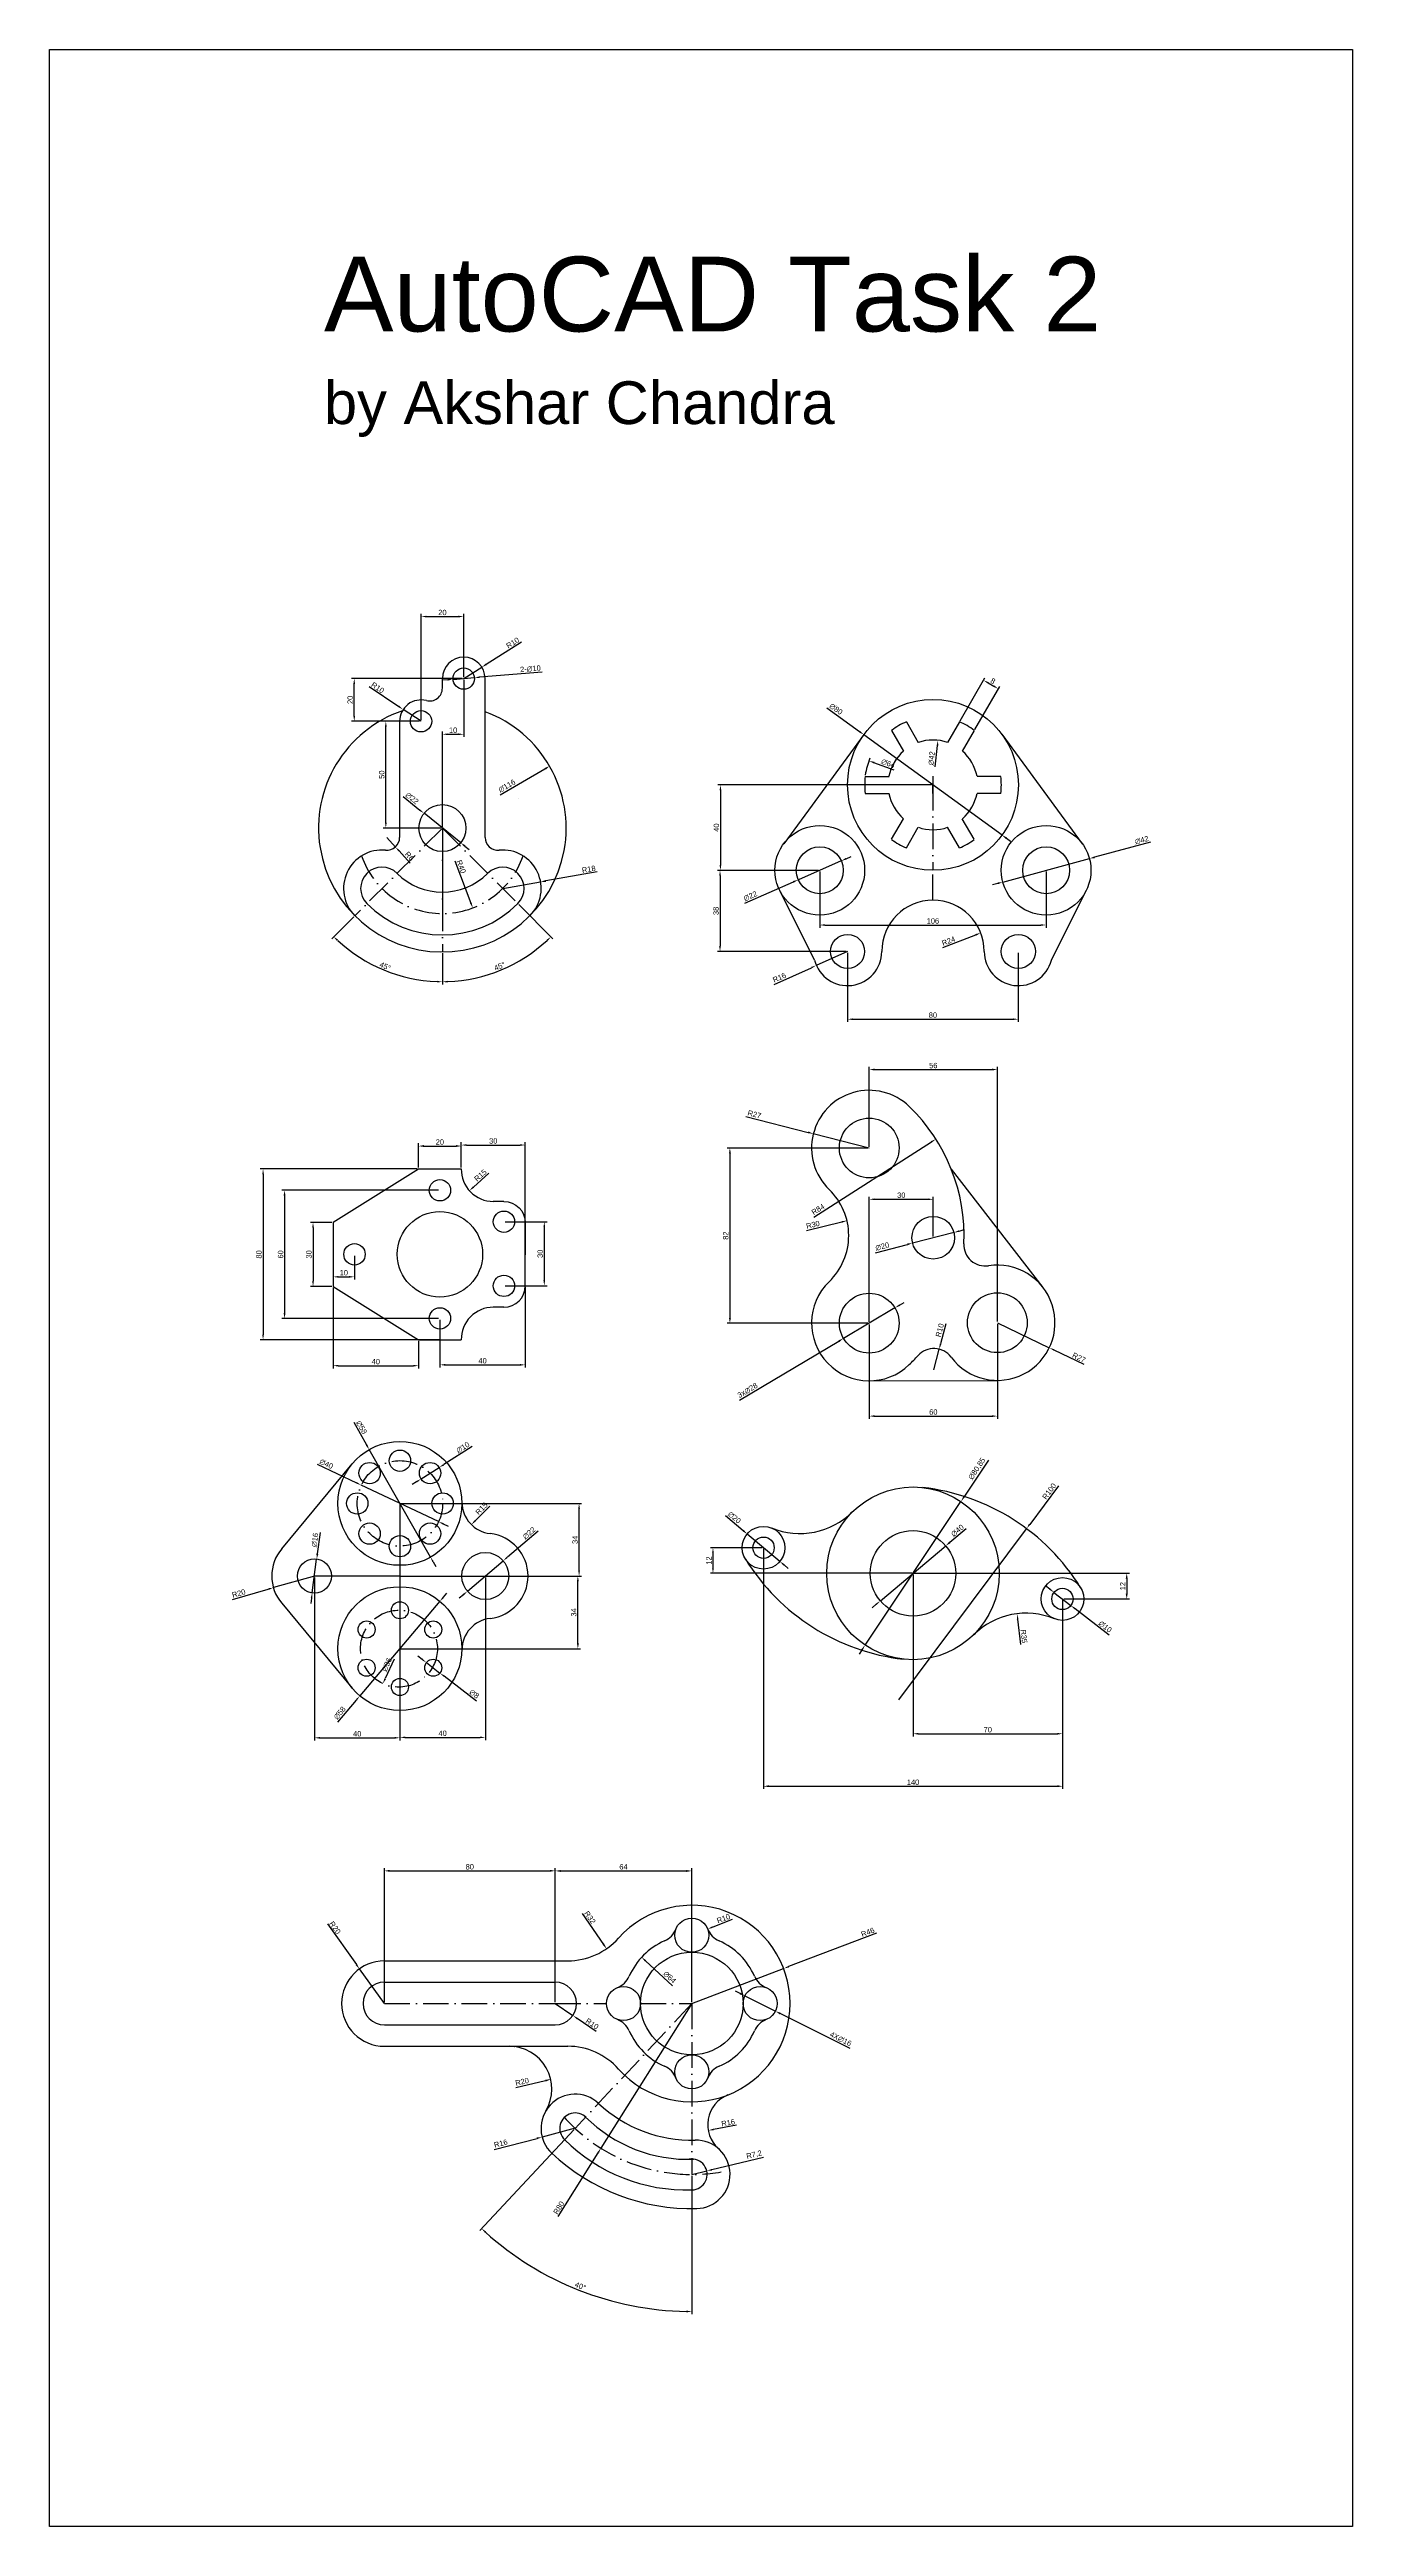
# Model space of a CAD drawing. Header units: millimetres. Extents: x 2016 to 2627, y 1255 to 2415.
import ezdxf

# ---------------------------------------------------------------- set-up
doc = ezdxf.new("R2010")
doc.units = ezdxf.units.MM
doc.linetypes.add('ACAD_ISO10W100', pattern=[18, 12, -3, 0, -3])
doc.styles.get("Standard").update_dxf_attribs({"font": 'arial.ttf'})
doc.dimstyles.new('ISO-25', dxfattribs={"dimtxt": 2.5, "dimasz": 2.5, "dimexe": 1.25, "dimexo": 0.625, "dimtad": 1, "dimtxsty": 'Standard', "dimcen": 2.5, "dimadec": 0, "dimazin": 0, "dimtfac": 1, "dimtmove": 0, "dimatfit": 3, "dimfxl": 1, "dimarcsym": 0})

# ---------------------------------------------------------------- blocks, each defined once
blk = doc.blocks.new('*D3')
at = {"color": 0, "lineweight": -2, "transparency": 16777216}
blk.add_line((2227.6, 2066), (2248.5, 2078.1), dxfattribs=at)
at = {"color": 0, "transparency": 16777216}
blk.add_solid([(2248.3, 2078.5), (2248.8, 2077.7), (2250.7, 2079.4)], dxfattribs=at)
at = {"layer": 'Defpoints', "color": 0, "transparency": 16777216}
for p in [(2250.7, 2079.4), (2150.2, 2021.4)]:
    blk.add_point(p, dxfattribs=at)
at = {"color": 0, "transparency": 16777216, "insert": (2230.7, 2070.1), "char_height": 2.5, "attachment_point": 5, "rotation": 29.9766}
blk.add_mtext('∅116', dxfattribs=at)
blk = doc.blocks.new('*D4')
at = {"color": 0, "lineweight": -2, "transparency": 16777216}
for p, q in [((2182.1, 2065.1), (2189.9, 2058.8)), ((2209.1, 2043.5), (2191.9, 2057.3)), ((2211, 2041.9), (2213, 2040.4))]:
    blk.add_line(p, q, dxfattribs=at)
at = {"color": 0, "transparency": 16777216}
for points in [[(2190.2, 2059.1), (2189.7, 2058.5), (2191.9, 2057.3)], [(2211.3, 2042.3), (2210.7, 2041.6), (2209.1, 2043.5)]]:
    blk.add_solid(points, dxfattribs=at)
at = {"layer": 'Defpoints', "color": 0, "transparency": 16777216}
for p in [(2191.9, 2057.3), (2209.1, 2043.5)]:
    blk.add_point(p, dxfattribs=at)
at = {"color": 0, "transparency": 16777216, "insert": (2186.3, 2064.3), "char_height": 2.5, "attachment_point": 5, "rotation": 321.2787}
blk.add_mtext('∅22', dxfattribs=at)
blk = doc.blocks.new('*D5')
at = {"color": 0, "lineweight": -2, "transparency": 16777216}
for p, q in [((2210.5, 2119.8), (2210.5, 2093.1)), ((2200.5, 2051), (2200.5, 2095.6)), ((2203, 2094.3), (2208, 2094.3))]:
    blk.add_line(p, q, dxfattribs=at)
at = {"color": 0, "transparency": 16777216}
for points in [[(2203, 2094.7), (2203, 2093.9), (2200.5, 2094.3)], [(2208, 2094.7), (2208, 2093.9), (2210.5, 2094.3)]]:
    blk.add_solid(points, dxfattribs=at)
at = {"layer": 'Defpoints', "color": 0, "transparency": 16777216}
for p in [(2210.5, 2120.4), (2210.5, 2094.3), (2200.5, 2050.4)]:
    blk.add_point(p, dxfattribs=at)
at = {"color": 0, "transparency": 16777216, "insert": (2205.5, 2096.2), "char_height": 2.5, "attachment_point": 5}
blk.add_mtext('10', dxfattribs=at)
blk = doc.blocks.new('*D6')
at = {"color": 0, "lineweight": -2, "transparency": 16777216}
for p, q in [((2189.8, 2100.4), (2172.8, 2100.4)), ((2174, 2052.9), (2174, 2097.9)), ((2199.8, 2050.4), (2172.8, 2050.4))]:
    blk.add_line(p, q, dxfattribs=at)
at = {"color": 0, "transparency": 16777216}
for points in [[(2173.6, 2097.9), (2174.4, 2097.9), (2174, 2100.4)], [(2173.6, 2052.9), (2174.4, 2052.9), (2174, 2050.4)]]:
    blk.add_solid(points, dxfattribs=at)
at = {"layer": 'Defpoints', "color": 0, "transparency": 16777216}
for p in [(2174, 2100.4), (2190.5, 2100.4), (2200.5, 2050.4)]:
    blk.add_point(p, dxfattribs=at)
at = {"color": 0, "transparency": 16777216, "insert": (2172.1, 2075.4), "char_height": 2.5, "attachment_point": 5, "rotation": 90}
blk.add_mtext('50', dxfattribs=at)
blk = doc.blocks.new('*D7')
at = {"color": 0, "lineweight": -2, "transparency": 16777216}
for p, q in [((2190.5, 2101), (2190.5, 2150.6)), ((2193, 2149.4), (2208, 2149.4)), ((2210.5, 2121), (2210.5, 2150.6))]:
    blk.add_line(p, q, dxfattribs=at)
at = {"color": 0, "transparency": 16777216}
for points in [[(2193, 2149.8), (2193, 2149), (2190.5, 2149.4)], [(2208, 2149.8), (2208, 2149), (2210.5, 2149.4)]]:
    blk.add_solid(points, dxfattribs=at)
at = {"layer": 'Defpoints', "color": 0, "transparency": 16777216}
for p in [(2210.5, 2149.4), (2210.5, 2120.4), (2190.5, 2100.4)]:
    blk.add_point(p, dxfattribs=at)
at = {"color": 0, "transparency": 16777216, "insert": (2200.5, 2151.3), "char_height": 2.5, "attachment_point": 5}
blk.add_mtext('20', dxfattribs=at)
blk = doc.blocks.new('*D8')
at = {"color": 0, "lineweight": -2, "transparency": 16777216}
for p, q in [((2237.5, 2137.4), (2221, 2127)), ((2210.5, 2120.4), (2218.9, 2125.7))]:
    blk.add_line(p, q, dxfattribs=at)
at = {"color": 0, "transparency": 16777216}
blk.add_solid([(2220.8, 2127.4), (2221.3, 2126.7), (2218.9, 2125.7)], dxfattribs=at)
at = {"layer": 'Defpoints', "color": 0, "transparency": 16777216}
for p in [(2218.9, 2125.7), (2210.5, 2120.4)]:
    blk.add_point(p, dxfattribs=at)
at = {"color": 0, "transparency": 16777216, "insert": (2233.4, 2137.1), "char_height": 2.5, "attachment_point": 5, "rotation": 32.2251}
blk.add_mtext('R10', dxfattribs=at)
blk = doc.blocks.new('*D9')
at = {"color": 0, "lineweight": -2, "transparency": 16777216}
for p, q in [((2247.2, 2123.3), (2217.9, 2121)), ((2203, 2119.8), (2200.5, 2119.6)), ((2205.5, 2120), (2215.5, 2120.8))]:
    blk.add_line(p, q, dxfattribs=at)
at = {"color": 0, "transparency": 16777216}
for points in [[(2203, 2120.2), (2203, 2119.4), (2205.5, 2120)], [(2217.9, 2121.4), (2218, 2120.6), (2215.5, 2120.8)]]:
    blk.add_solid(points, dxfattribs=at)
at = {"layer": 'Defpoints', "color": 0, "transparency": 16777216}
for p in [(2205.5, 2120), (2215.5, 2120.8)]:
    blk.add_point(p, dxfattribs=at)
at = {"color": 0, "transparency": 16777216, "insert": (2241.7, 2124.9), "char_height": 2.5, "attachment_point": 5, "rotation": 4.5828}
blk.add_mtext('2-∅10', dxfattribs=at)
blk = doc.blocks.new('*D10')
at = {"color": 0, "lineweight": -2, "transparency": 16777216}
for p, q in [((2166.2, 2116.6), (2180.1, 2107.3)), ((2190.5, 2100.4), (2182.1, 2105.9))]:
    blk.add_line(p, q, dxfattribs=at)
at = {"color": 0, "transparency": 16777216}
blk.add_solid([(2180.3, 2107.7), (2179.8, 2107), (2182.1, 2105.9)], dxfattribs=at)
at = {"layer": 'Defpoints', "color": 0, "transparency": 16777216}
for p in [(2182.1, 2105.9), (2190.5, 2100.4)]:
    blk.add_point(p, dxfattribs=at)
at = {"color": 0, "transparency": 16777216, "insert": (2170.2, 2116.1), "char_height": 2.5, "attachment_point": 5, "rotation": 326.3331}
blk.add_mtext('R10', dxfattribs=at)
blk = doc.blocks.new('*D11')
at = {"color": 0, "lineweight": -2, "transparency": 16777216}
blk.add_line((2206.3, 2035), (2213.8, 2015.3), dxfattribs=at)
at = {"color": 0, "transparency": 16777216}
blk.add_solid([(2214.2, 2015.5), (2213.4, 2015.2), (2214.7, 2013)], dxfattribs=at)
at = {"layer": 'Defpoints', "color": 0, "transparency": 16777216}
for p in [(2200.5, 2050.4), (2214.7, 2013)]:
    blk.add_point(p, dxfattribs=at)
at = {"color": 0, "transparency": 16777216, "insert": (2209.3, 2032.3), "char_height": 2.5, "attachment_point": 5, "rotation": 290.7765}
blk.add_mtext('R40', dxfattribs=at)
blk = doc.blocks.new('*D12')
at = {"color": 0, "lineweight": -2, "transparency": 16777216}
for p, q in [((2159, 2008.9), (2148.7, 1998.6)), ((2200.5, 1991.8), (2200.5, 1977.2))]:
    blk.add_line(p, q, dxfattribs=at)
blk.add_arc((2200.5, 2050.4), 71.9, 226.9912, 268.0088, dxfattribs=at)
at = {"color": 0, "transparency": 16777216}
for points in [[(2151.1, 1997.5), (2151.7, 1998.1), (2149.6, 1999.5)], [(2198, 1978.9), (2198, 1978.1), (2200.5, 1978.4)]]:
    blk.add_solid(points, dxfattribs=at)
at = {"layer": 'Defpoints', "color": 0, "transparency": 16777216}
for p in [(2200.5, 2050.4), (2200.5, 2050.4), (2159.5, 2009.4), (2164.5, 1988.1), (2200.5, 1992.4)]:
    blk.add_point(p, dxfattribs=at)
at = {"color": 0, "transparency": 16777216, "insert": (2173.7, 1985.7), "char_height": 2.5, "attachment_point": 5, "rotation": 337.5}
blk.add_mtext('45°', dxfattribs=at)
blk = doc.blocks.new('*D13')
at = {"color": 0, "lineweight": -2, "transparency": 16777216}
for p, q in [((2236.3, 2014.6), (2252.2, 1998.6)), ((2200.5, 1991.8), (2200.5, 1977.2))]:
    blk.add_line(p, q, dxfattribs=at)
blk.add_arc((2200.5, 2050.4), 71.9, 271.9912, 313.0088, dxfattribs=at)
at = {"color": 0, "transparency": 16777216}
for points in [[(2249.3, 1998.1), (2249.8, 1997.5), (2251.3, 1999.5)], [(2203, 1978.1), (2203, 1978.9), (2200.5, 1978.4)]]:
    blk.add_solid(points, dxfattribs=at)
at = {"layer": 'Defpoints', "color": 0, "transparency": 16777216}
for p in [(2200.5, 2050.4), (2200.5, 2050.4), (2235.8, 2015), (2200.5, 1992.4), (2219.1, 1980.9)]:
    blk.add_point(p, dxfattribs=at)
at = {"color": 0, "transparency": 16777216, "insert": (2227.3, 1985.7), "char_height": 2.5, "attachment_point": 5, "rotation": 22.5}
blk.add_mtext('45°', dxfattribs=at)
blk = doc.blocks.new('*D14')
at = {"color": 0, "lineweight": -2, "transparency": 16777216}
for p, q in [((2272.9, 2029.9), (2248.9, 2025.7)), ((2228.8, 2022.1), (2246.5, 2025.2))]:
    blk.add_line(p, q, dxfattribs=at)
at = {"color": 0, "transparency": 16777216}
blk.add_solid([(2248.9, 2026.1), (2249, 2025.2), (2246.5, 2025.2)], dxfattribs=at)
at = {"layer": 'Defpoints', "color": 0, "transparency": 16777216}
for p in [(2228.8, 2022.1), (2246.5, 2025.2)]:
    blk.add_point(p, dxfattribs=at)
at = {"color": 0, "transparency": 16777216, "insert": (2269, 2031.1), "char_height": 2.5, "attachment_point": 5, "rotation": 10.0155}
blk.add_mtext('R18', dxfattribs=at)
blk = doc.blocks.new('*D15')
at = {"color": 0, "lineweight": -2, "transparency": 16777216}
for p, q in [((2174.5, 2046), (2178.5, 2041.5)), ((2185.4, 2033.9), (2180.2, 2039.7))]:
    blk.add_line(p, q, dxfattribs=at)
at = {"color": 0, "transparency": 16777216}
blk.add_solid([(2180.5, 2040), (2179.9, 2039.4), (2178.5, 2041.5)], dxfattribs=at)
at = {"layer": 'Defpoints', "color": 0, "transparency": 16777216}
for p in [(2174.5, 2046), (2178.5, 2041.5)]:
    blk.add_point(p, dxfattribs=at)
at = {"color": 0, "transparency": 16777216, "insert": (2185.1, 2037.2), "char_height": 2.5, "attachment_point": 5, "rotation": 312.2688}
blk.add_mtext('R6', dxfattribs=at)
blk = doc.blocks.new('*D16')
at = {"color": 0, "lineweight": -2, "transparency": 16777216}
for p, q in [((2209.8, 2120.4), (2157.9, 2120.4)), ((2159.2, 2102.9), (2159.2, 2117.9)), ((2189.8, 2100.4), (2157.9, 2100.4))]:
    blk.add_line(p, q, dxfattribs=at)
at = {"color": 0, "transparency": 16777216}
for points in [[(2158.8, 2117.9), (2159.6, 2117.9), (2159.2, 2120.4)], [(2158.8, 2102.9), (2159.6, 2102.9), (2159.2, 2100.4)]]:
    blk.add_solid(points, dxfattribs=at)
at = {"layer": 'Defpoints', "color": 0, "transparency": 16777216}
for p in [(2159.2, 2120.4), (2210.5, 2120.4), (2190.5, 2100.4)]:
    blk.add_point(p, dxfattribs=at)
at = {"color": 0, "transparency": 16777216, "insert": (2157.3, 2110.4), "char_height": 2.5, "attachment_point": 5, "rotation": 90}
blk.add_mtext('20', dxfattribs=at)
blk = doc.blocks.new('*U17')
for points in [[(-5.4, 4), (5.7, 4)], [(-5.4, -4), (5.7, -4)]]:
    blk.add_lwpolyline(points)
blk.add_arc((26.3, 0), 32, 172.8192, 187.1808)
blk = doc.blocks.new('*U18')
at = {"color": 0, "linetype": 'ByBlock', "lineweight": -2, "transparency": 16777216}
for p, rotation in [((2431.7, 2084.9), 299.9999999999999), ((2458, 2084.9), 239.9999999999999), ((2471.2, 2062.1), 180), ((2431.7, 2039.3), 59.99999999999999), ((2458, 2039.3), 120)]:
    blk.add_blockref('*U17', p, dxfattribs=dict(at, rotation=rotation))
blk.add_blockref('*U17', (2418.6, 2062.1), dxfattribs=at)
blk = doc.blocks.new('*D19')
at = {"color": 0, "lineweight": -2, "transparency": 16777216}
for p, q in [((2443, 2100.6), (2454.5, 2120.7)), ((2449.9, 2096.6), (2461.5, 2116.7)), ((2456.1, 2118.3), (2458.7, 2116.8))]:
    blk.add_line(p, q, dxfattribs=at)
at = {"color": 0, "transparency": 16777216}
for points in [[(2456.3, 2118.7), (2455.9, 2118), (2453.9, 2119.6)], [(2458.9, 2117.2), (2458.5, 2116.5), (2460.8, 2115.6)]]:
    blk.add_solid(points, dxfattribs=at)
at = {"layer": 'Defpoints', "color": 0, "transparency": 16777216}
for p in [(2460.8, 2115.6), (2442.6, 2100.1), (2449.6, 2096.1)]:
    blk.add_point(p, dxfattribs=at)
at = {"color": 0, "transparency": 16777216, "insert": (2458.3, 2119.2), "char_height": 2.5, "attachment_point": 5, "rotation": 330}
blk.add_mtext('8', dxfattribs=at)
blk = doc.blocks.new('*D20')
at = {"color": 0, "lineweight": -2, "transparency": 16777216}
blk.add_line((2431.2, 2079), (2432.3, 2089), dxfattribs=at)
at = {"color": 0, "transparency": 16777216}
blk.add_solid([(2431.9, 2089), (2432.7, 2088.9), (2432.6, 2091.5)], dxfattribs=at)
at = {"layer": 'Defpoints', "color": 0, "transparency": 16777216}
for p in [(2432.6, 2091.5), (2427.9, 2049.7)]:
    blk.add_point(p, dxfattribs=at)
at = {"color": 0, "transparency": 16777216, "insert": (2429.6, 2083), "char_height": 2.5, "attachment_point": 5, "rotation": 83.5967}
blk.add_mtext('∅42', dxfattribs=at)
blk = doc.blocks.new('*D21')
at = {"color": 0, "lineweight": -2, "transparency": 16777216}
for p, q in [((2380.6, 2106.7), (2395.9, 2095.6)), ((2462.6, 2047.1), (2397.9, 2094.1)), ((2464.6, 2045.6), (2466.6, 2044.2))]:
    blk.add_line(p, q, dxfattribs=at)
at = {"color": 0, "transparency": 16777216}
for points in [[(2396.1, 2095.9), (2395.6, 2095.2), (2397.9, 2094.1)], [(2464.9, 2046), (2464.4, 2045.3), (2462.6, 2047.1)]]:
    blk.add_solid(points, dxfattribs=at)
at = {"layer": 'Defpoints', "color": 0, "transparency": 16777216}
for p in [(2397.9, 2094.1), (2462.6, 2047.1)]:
    blk.add_point(p, dxfattribs=at)
at = {"color": 0, "transparency": 16777216, "insert": (2384.8, 2106.1), "char_height": 2.5, "attachment_point": 5, "rotation": 324.0113}
blk.add_mtext('∅80', dxfattribs=at)
blk = doc.blocks.new('*D22')
at = {"color": 0, "lineweight": -2, "transparency": 16777216}
blk.add_line((2412, 2077.5), (2402.6, 2081), dxfattribs=at)
blk.add_arc((2430.2, 2070.6), 32, 157.1038, 171.7002, dxfattribs=at)
at = {"color": 0, "transparency": 16777216}
blk.add_solid([(2402.8, 2081.4), (2402.5, 2080.6), (2400.3, 2081.9)], dxfattribs=at)
at = {"layer": 'Defpoints', "color": 0, "transparency": 16777216}
for p in [(2400.3, 2081.9), (2460.2, 2059.3)]:
    blk.add_point(p, dxfattribs=at)
at = {"color": 0, "transparency": 16777216, "insert": (2409.2, 2080.6), "char_height": 2.5, "attachment_point": 5, "rotation": 339.342}
blk.add_mtext('∅64', dxfattribs=at)
blk = doc.blocks.new('*D23')
at = {"color": 0, "lineweight": -2, "transparency": 16777216}
for p, q in [((2429.6, 2070.6), (2329.5, 2070.6)), ((2330.7, 2068.1), (2330.7, 2033.1)), ((2376.6, 2030.6), (2329.5, 2030.6))]:
    blk.add_line(p, q, dxfattribs=at)
at = {"color": 0, "transparency": 16777216}
for points in [[(2330.3, 2068.1), (2331.1, 2068.1), (2330.7, 2070.6)], [(2330.3, 2033.1), (2331.1, 2033.1), (2330.7, 2030.6)]]:
    blk.add_solid(points, dxfattribs=at)
at = {"layer": 'Defpoints', "color": 0, "transparency": 16777216}
for p in [(2430.2, 2070.6), (2330.7, 2030.6), (2377.2, 2030.6)]:
    blk.add_point(p, dxfattribs=at)
at = {"color": 0, "transparency": 16777216, "insert": (2328.8, 2050.6), "char_height": 2.5, "attachment_point": 5, "rotation": 90}
blk.add_mtext('40', dxfattribs=at)
blk = doc.blocks.new('*D24')
at = {"color": 0, "lineweight": -2, "transparency": 16777216}
for p, q in [((2376.6, 2030.6), (2329.3, 2030.6)), ((2330.5, 2028.1), (2330.5, 1995.1)), ((2389.6, 1992.6), (2329.3, 1992.6))]:
    blk.add_line(p, q, dxfattribs=at)
at = {"color": 0, "transparency": 16777216}
for points in [[(2330.1, 2028.1), (2330.9, 2028.1), (2330.5, 2030.6)], [(2330.1, 1995.1), (2330.9, 1995.1), (2330.5, 1992.6)]]:
    blk.add_solid(points, dxfattribs=at)
at = {"layer": 'Defpoints', "color": 0, "transparency": 16777216}
for p in [(2377.2, 2030.6), (2330.5, 1992.6), (2390.2, 1992.6)]:
    blk.add_point(p, dxfattribs=at)
at = {"color": 0, "transparency": 16777216, "insert": (2328.6, 2011.6), "char_height": 2.5, "attachment_point": 5, "rotation": 90}
blk.add_mtext('38', dxfattribs=at)
blk = doc.blocks.new('*D25')
at = {"color": 0, "lineweight": -2, "transparency": 16777216}
for p, q in [((2387.3, 2035), (2367.2, 2026.2)), ((2389.6, 2036), (2391.9, 2037)), ((2342.1, 2015.2), (2364.9, 2025.2))]:
    blk.add_line(p, q, dxfattribs=at)
at = {"color": 0, "transparency": 16777216}
for points in [[(2389.4, 2036.4), (2389.8, 2035.7), (2387.3, 2035)], [(2364.7, 2025.6), (2365, 2024.8), (2367.2, 2026.2)]]:
    blk.add_solid(points, dxfattribs=at)
at = {"layer": 'Defpoints', "color": 0, "transparency": 16777216}
for p in [(2387.3, 2035), (2367.2, 2026.2)]:
    blk.add_point(p, dxfattribs=at)
at = {"color": 0, "transparency": 16777216, "insert": (2344.7, 2018.5), "char_height": 2.5, "attachment_point": 5, "rotation": 23.7102}
blk.add_mtext('∅22', dxfattribs=at)
blk = doc.blocks.new('*D26')
at = {"color": 0, "lineweight": -2, "transparency": 16777216}
for p, q in [((2355.8, 1977.2), (2373.4, 1985)), ((2390.2, 1992.6), (2375.6, 1986.1))]:
    blk.add_line(p, q, dxfattribs=at)
at = {"color": 0, "transparency": 16777216}
blk.add_solid([(2373.2, 1985.4), (2373.5, 1984.7), (2375.6, 1986.1)], dxfattribs=at)
at = {"layer": 'Defpoints', "color": 0, "transparency": 16777216}
for p in [(2375.6, 1986.1), (2390.2, 1992.6)]:
    blk.add_point(p, dxfattribs=at)
at = {"color": 0, "transparency": 16777216, "insert": (2358.3, 1980.4), "char_height": 2.5, "attachment_point": 5, "rotation": 24.1722}
blk.add_mtext('R16', dxfattribs=at)
blk = doc.blocks.new('*D27')
at = {"color": 0, "lineweight": -2, "transparency": 16777216}
for p, q in [((2532.1, 2043.8), (2505.9, 2036.7)), ((2463, 2025.1), (2503.5, 2036.1)), ((2460.6, 2024.5), (2458.1, 2023.8))]:
    blk.add_line(p, q, dxfattribs=at)
at = {"color": 0, "transparency": 16777216}
for points in [[(2505.8, 2037.1), (2506, 2036.3), (2503.5, 2036.1)], [(2460.4, 2024.9), (2460.7, 2024.1), (2463, 2025.1)]]:
    blk.add_solid(points, dxfattribs=at)
at = {"layer": 'Defpoints', "color": 0, "transparency": 16777216}
for p in [(2503.5, 2036.1), (2463, 2025.1)]:
    blk.add_point(p, dxfattribs=at)
at = {"color": 0, "transparency": 16777216, "insert": (2528, 2044.7), "char_height": 2.5, "attachment_point": 5, "rotation": 15.1013}
blk.add_mtext('∅42', dxfattribs=at)
blk = doc.blocks.new('*D28')
at = {"color": 0, "lineweight": -2, "transparency": 16777216}
for p, q in [((2377.2, 2030), (2377.2, 2003.7)), ((2483.2, 2030), (2483.2, 2003.7)), ((2379.7, 2005), (2480.7, 2005))]:
    blk.add_line(p, q, dxfattribs=at)
at = {"color": 0, "transparency": 16777216}
for points in [[(2379.7, 2005.4), (2379.7, 2004.6), (2377.2, 2005)], [(2480.7, 2005.4), (2480.7, 2004.6), (2483.2, 2005)]]:
    blk.add_solid(points, dxfattribs=at)
at = {"layer": 'Defpoints', "color": 0, "transparency": 16777216}
for p in [(2377.2, 2030.6), (2483.2, 2030.6), (2483.2, 2005)]:
    blk.add_point(p, dxfattribs=at)
at = {"color": 0, "transparency": 16777216, "insert": (2430.2, 2006.9), "char_height": 2.5, "attachment_point": 5}
blk.add_mtext('106', dxfattribs=at)
blk = doc.blocks.new('*D29')
at = {"color": 0, "lineweight": -2, "transparency": 16777216}
for p, q in [((2390.2, 1992), (2390.2, 1959.7)), ((2470.2, 1992), (2470.2, 1959.7)), ((2392.7, 1960.9), (2467.7, 1960.9))]:
    blk.add_line(p, q, dxfattribs=at)
at = {"color": 0, "transparency": 16777216}
for points in [[(2392.7, 1961.3), (2392.7, 1960.5), (2390.2, 1960.9)], [(2467.7, 1961.3), (2467.7, 1960.5), (2470.2, 1960.9)]]:
    blk.add_solid(points, dxfattribs=at)
at = {"layer": 'Defpoints', "color": 0, "transparency": 16777216}
for p in [(2390.2, 1992.6), (2470.2, 1992.6), (2470.2, 1960.9)]:
    blk.add_point(p, dxfattribs=at)
at = {"color": 0, "transparency": 16777216, "insert": (2430.2, 1962.8), "char_height": 2.5, "attachment_point": 5}
blk.add_mtext('80', dxfattribs=at)
blk = doc.blocks.new('*D30')
at = {"color": 0, "lineweight": -2, "transparency": 16777216}
blk.add_line((2434.8, 1994.4), (2450.3, 2000.4), dxfattribs=at)
at = {"color": 0, "transparency": 16777216}
blk.add_solid([(2450.1, 2000.8), (2450.4, 2000), (2452.6, 2001.3)], dxfattribs=at)
at = {"layer": 'Defpoints', "color": 0, "transparency": 16777216}
for p in [(2452.6, 2001.3), (2430.2, 1992.6)]:
    blk.add_point(p, dxfattribs=at)
at = {"color": 0, "transparency": 16777216, "insert": (2437.5, 1997.5), "char_height": 2.5, "attachment_point": 5, "rotation": 21.3065}
blk.add_mtext('R24', dxfattribs=at)
blk = doc.blocks.new('*D31')
at = {"color": 0, "linetype": 'ByBlock', "lineweight": -2, "transparency": 16777216}
for p, q in [((2188.7, 1890.8), (2115.2, 1890.8)), ((2116.5, 1888.3), (2116.5, 1813.3)), ((2188.7, 1810.8), (2115.2, 1810.8))]:
    blk.add_line(p, q, dxfattribs=at)
at = {"color": 0, "linetype": 'ByBlock', "transparency": 16777216}
for points in [[(2116.1, 1888.3), (2116.9, 1888.3), (2116.5, 1890.8)], [(2116.1, 1813.3), (2116.9, 1813.3), (2116.5, 1810.8)]]:
    blk.add_solid(points, dxfattribs=at)
at = {"layer": 'Defpoints', "color": 0, "linetype": 'ByBlock', "transparency": 16777216}
for p in [(2189.3, 1890.8), (2116.5, 1810.8), (2189.3, 1810.8)]:
    blk.add_point(p, dxfattribs=at)
at = {"color": 0, "linetype": 'ByBlock', "transparency": 16777216, "insert": (2114.6, 1850.8), "char_height": 2.5, "attachment_point": 5, "rotation": 90}
blk.add_mtext('80', dxfattribs=at)
blk = doc.blocks.new('*D32')
at = {"color": 0, "linetype": 'ByBlock', "lineweight": -2, "transparency": 16777216}
for p, q in [((2148.7, 1865.8), (2138.7, 1865.8)), ((2139.9, 1863.3), (2139.9, 1838.3)), ((2148.7, 1835.8), (2138.7, 1835.8))]:
    blk.add_line(p, q, dxfattribs=at)
at = {"color": 0, "linetype": 'ByBlock', "transparency": 16777216}
for points in [[(2139.5, 1863.3), (2140.3, 1863.3), (2139.9, 1865.8)], [(2139.5, 1838.3), (2140.3, 1838.3), (2139.9, 1835.8)]]:
    blk.add_solid(points, dxfattribs=at)
at = {"layer": 'Defpoints', "color": 0, "linetype": 'ByBlock', "transparency": 16777216}
for p in [(2149.3, 1865.8), (2139.9, 1835.8), (2149.3, 1835.8)]:
    blk.add_point(p, dxfattribs=at)
at = {"color": 0, "linetype": 'ByBlock', "transparency": 16777216, "insert": (2138, 1850.8), "char_height": 2.5, "attachment_point": 5, "rotation": 90}
blk.add_mtext('30', dxfattribs=at)
blk = doc.blocks.new('*D33')
at = {"color": 0, "linetype": 'ByBlock', "lineweight": -2, "transparency": 16777216}
for p, q in [((2198.7, 1880.8), (2125.3, 1880.8)), ((2126.6, 1878.3), (2126.6, 1823.3)), ((2198.7, 1820.8), (2125.3, 1820.8))]:
    blk.add_line(p, q, dxfattribs=at)
at = {"color": 0, "linetype": 'ByBlock', "transparency": 16777216}
for points in [[(2126.1, 1878.3), (2127, 1878.3), (2126.6, 1880.8)], [(2126.1, 1823.3), (2127, 1823.3), (2126.6, 1820.8)]]:
    blk.add_solid(points, dxfattribs=at)
at = {"layer": 'Defpoints', "color": 0, "linetype": 'ByBlock', "transparency": 16777216}
for p in [(2199.3, 1880.8), (2126.6, 1820.8), (2199.3, 1820.8)]:
    blk.add_point(p, dxfattribs=at)
at = {"color": 0, "linetype": 'ByBlock', "transparency": 16777216, "insert": (2124.7, 1850.8), "char_height": 2.5, "attachment_point": 5, "rotation": 90}
blk.add_mtext('60', dxfattribs=at)
blk = doc.blocks.new('*D34')
at = {"color": 0, "linetype": 'ByBlock', "lineweight": -2, "transparency": 16777216}
for p, q in [((2229.9, 1866.1), (2249.5, 1866.1)), ((2248.2, 1863.6), (2248.2, 1838.6)), ((2229.9, 1836.1), (2249.5, 1836.1))]:
    blk.add_line(p, q, dxfattribs=at)
at = {"color": 0, "linetype": 'ByBlock', "transparency": 16777216}
for points in [[(2247.8, 1863.6), (2248.6, 1863.6), (2248.2, 1866.1)], [(2247.8, 1838.6), (2248.6, 1838.6), (2248.2, 1836.1)]]:
    blk.add_solid(points, dxfattribs=at)
at = {"layer": 'Defpoints', "color": 0, "linetype": 'ByBlock', "transparency": 16777216}
for p in [(2229.3, 1866.1), (2229.3, 1836.1), (2248.2, 1836.1)]:
    blk.add_point(p, dxfattribs=at)
at = {"color": 0, "linetype": 'ByBlock', "transparency": 16777216, "insert": (2246.3, 1851.1), "char_height": 2.5, "attachment_point": 5, "rotation": 90}
blk.add_mtext('30', dxfattribs=at)
blk = doc.blocks.new('*D36')
at = {"color": 0, "linetype": 'ByBlock', "lineweight": -2, "transparency": 16777216}
blk.add_line((2222.3, 1888.8), (2215, 1882.3), dxfattribs=at)
at = {"color": 0, "linetype": 'ByBlock', "transparency": 16777216}
blk.add_solid([(2214.7, 1882.6), (2215.3, 1882), (2213.1, 1880.6)], dxfattribs=at)
at = {"layer": 'Defpoints', "color": 0, "linetype": 'ByBlock', "transparency": 16777216}
for p in [(2224.3, 1890.6), (2213.1, 1880.6)]:
    blk.add_point(p, dxfattribs=at)
at = {"color": 0, "linetype": 'ByBlock', "transparency": 16777216, "insert": (2218.3, 1887.8), "char_height": 2.5, "attachment_point": 5, "rotation": 41.7511}
blk.add_mtext('R15', dxfattribs=at)
blk = doc.blocks.new('*D37')
at = {"color": 0, "linetype": 'ByBlock', "lineweight": -2, "transparency": 16777216}
for p, q in [((2239.3, 1835.5), (2239.3, 1797.8)), ((2199.3, 1820.2), (2199.3, 1797.8)), ((2201.8, 1799.1), (2236.8, 1799.1))]:
    blk.add_line(p, q, dxfattribs=at)
at = {"color": 0, "linetype": 'ByBlock', "transparency": 16777216}
for points in [[(2201.8, 1799.5), (2201.8, 1798.7), (2199.3, 1799.1)], [(2236.8, 1799.5), (2236.8, 1798.7), (2239.3, 1799.1)]]:
    blk.add_solid(points, dxfattribs=at)
at = {"layer": 'Defpoints', "color": 0, "linetype": 'ByBlock', "transparency": 16777216}
for p in [(2239.3, 1836.1), (2199.3, 1820.8), (2239.3, 1799.1)]:
    blk.add_point(p, dxfattribs=at)
at = {"color": 0, "linetype": 'ByBlock', "transparency": 16777216, "insert": (2219.3, 1801), "char_height": 2.5, "attachment_point": 5}
blk.add_mtext('40', dxfattribs=at)
blk = doc.blocks.new('*D38')
at = {"color": 0, "linetype": 'ByBlock', "lineweight": -2, "transparency": 16777216}
for p, q in [((2209.3, 1891.5), (2209.3, 1903.3)), ((2211.8, 1902), (2236.8, 1902)), ((2239.3, 1866.2), (2239.3, 1903.3))]:
    blk.add_line(p, q, dxfattribs=at)
at = {"color": 0, "linetype": 'ByBlock', "transparency": 16777216}
for points in [[(2211.8, 1902.4), (2211.8, 1901.6), (2209.3, 1902)], [(2236.8, 1902.4), (2236.8, 1901.6), (2239.3, 1902)]]:
    blk.add_solid(points, dxfattribs=at)
at = {"layer": 'Defpoints', "color": 0, "linetype": 'ByBlock', "transparency": 16777216}
for p in [(2239.3, 1902), (2209.3, 1890.8), (2239.3, 1865.6)]:
    blk.add_point(p, dxfattribs=at)
at = {"color": 0, "linetype": 'ByBlock', "transparency": 16777216, "insert": (2224.3, 1903.9), "char_height": 2.5, "attachment_point": 5}
blk.add_mtext('30', dxfattribs=at)
blk = doc.blocks.new('*D39')
at = {"color": 0, "linetype": 'ByBlock', "lineweight": -2, "transparency": 16777216}
for p, q in [((2189.3, 1891.5), (2189.3, 1902.8)), ((2209.3, 1891.5), (2209.3, 1902.8)), ((2191.8, 1901.5), (2206.8, 1901.5))]:
    blk.add_line(p, q, dxfattribs=at)
at = {"color": 0, "linetype": 'ByBlock', "transparency": 16777216}
for points in [[(2191.8, 1902), (2191.8, 1901.1), (2189.3, 1901.5)], [(2206.8, 1902), (2206.8, 1901.1), (2209.3, 1901.5)]]:
    blk.add_solid(points, dxfattribs=at)
at = {"layer": 'Defpoints', "color": 0, "linetype": 'ByBlock', "transparency": 16777216}
for p in [(2189.3, 1890.8), (2209.3, 1901.5), (2209.3, 1890.8)]:
    blk.add_point(p, dxfattribs=at)
at = {"color": 0, "linetype": 'ByBlock', "transparency": 16777216, "insert": (2199.3, 1903.4), "char_height": 2.5, "attachment_point": 5}
blk.add_mtext('20', dxfattribs=at)
blk = doc.blocks.new('*D40')
at = {"color": 0, "linetype": 'ByBlock', "lineweight": -2, "transparency": 16777216}
for p, q in [((2149.3, 1850.2), (2149.3, 1839.1)), ((2159.3, 1850.2), (2159.3, 1839.1)), ((2151.8, 1840.3), (2156.8, 1840.3))]:
    blk.add_line(p, q, dxfattribs=at)
at = {"color": 0, "linetype": 'ByBlock', "transparency": 16777216}
for points in [[(2151.8, 1840.7), (2151.8, 1839.9), (2149.3, 1840.3)], [(2156.8, 1840.7), (2156.8, 1839.9), (2159.3, 1840.3)]]:
    blk.add_solid(points, dxfattribs=at)
at = {"layer": 'Defpoints', "color": 0, "linetype": 'ByBlock', "transparency": 16777216}
for p in [(2149.3, 1850.8), (2159.3, 1850.8), (2159.3, 1840.3)]:
    blk.add_point(p, dxfattribs=at)
at = {"color": 0, "linetype": 'ByBlock', "transparency": 16777216, "insert": (2154.3, 1842.2), "char_height": 2.5, "attachment_point": 5}
blk.add_mtext('10', dxfattribs=at)
blk = doc.blocks.new('*D42')
at = {"color": 0, "linetype": 'ByBlock', "lineweight": -2, "transparency": 16777216}
for p, q in [((2149.3, 1835.2), (2149.3, 1797.4)), ((2189.3, 1810.2), (2189.3, 1797.4)), ((2151.8, 1798.7), (2186.8, 1798.7))]:
    blk.add_line(p, q, dxfattribs=at)
at = {"color": 0, "linetype": 'ByBlock', "transparency": 16777216}
for points in [[(2151.8, 1799.1), (2151.8, 1798.3), (2149.3, 1798.7)], [(2186.8, 1799.1), (2186.8, 1798.3), (2189.3, 1798.7)]]:
    blk.add_solid(points, dxfattribs=at)
at = {"layer": 'Defpoints', "color": 0, "linetype": 'ByBlock', "transparency": 16777216}
for p in [(2149.3, 1835.8), (2189.3, 1810.8), (2189.3, 1798.7)]:
    blk.add_point(p, dxfattribs=at)
at = {"color": 0, "linetype": 'ByBlock', "transparency": 16777216, "insert": (2169.3, 1800.6), "char_height": 2.5, "attachment_point": 5}
blk.add_mtext('40', dxfattribs=at)
blk = doc.blocks.new('*U44')
blk.add_circle((0, 0), 5)
blk = doc.blocks.new('*U45')
at = {"color": 0, "linetype": 'ByBlock', "lineweight": -2, "transparency": 16777216}
for p, rotation in [((2166.4, 1748.4), 225), ((2180.6, 1754.2), 180), ((2194.7, 1748.4), 135), ((2160.6, 1734.2), 270), ((2200.6, 1734.2), 90), ((2166.4, 1720.1), 315.0000000000001), ((2194.7, 1720.1), 44.99999999999999)]:
    blk.add_blockref('*U44', p, dxfattribs=dict(at, rotation=rotation))
blk.add_blockref('*U44', (2180.6, 1714.2), dxfattribs=at)
blk = doc.blocks.new('*U46')
blk.add_circle((0, 0), 4)
blk = doc.blocks.new('*U47')
at = {"color": 0, "linetype": 'ByBlock', "lineweight": -2, "transparency": 16777216}
blk.add_blockref('*U46', (2180.6, 1684.2), dxfattribs=at)
for p, rotation in [((2165, 1675.2), 59.99999999999999), ((2196.2, 1675.2), 299.9999999999999), ((2165, 1657.3), 120), ((2196.2, 1657.3), 240), ((2180.6, 1648.3), 180)]:
    blk.add_blockref('*U46', p, dxfattribs=dict(at, rotation=rotation))
blk = doc.blocks.new('*U51')
blk.add_circle((0, 0), 8)
blk = doc.blocks.new('*U52')
at = {"color": 0, "linetype": 'ByBlock', "lineweight": -2, "transparency": 16777216}
blk.add_blockref('*U51', (2317.3, 1532.1), dxfattribs=at)
for p, rotation in [((2285.3, 1500.1), 90), ((2349.3, 1500.1), 270), ((2317.3, 1468.1), 180)]:
    blk.add_blockref('*U51', p, dxfattribs=dict(at, rotation=rotation))
blk = doc.blocks.new('*U53')
blk.add_arc((-6.7, 6.4), 10, 293.5565, 338.8316)
blk = doc.blocks.new('*U54')
at = {"color": 0, "linetype": 'ByBlock', "lineweight": -2, "transparency": 16777216}
blk.add_blockref('*U53', (2307.2, 1532.2), dxfattribs=at)
for p, rotation in [((2349.4, 1510.2), 270), ((2285.2, 1490), 89.99999999999997), ((2327.4, 1468), 180)]:
    blk.add_blockref('*U53', p, dxfattribs=dict(at, rotation=rotation))
blk = doc.blocks.new('*U55')
blk.add_arc((6.7, 6.4), 10, 201.1684, 246.4435)
blk = doc.blocks.new('*U56')
at = {"color": 0, "linetype": 'ByBlock', "lineweight": -2, "transparency": 16777216}
blk.add_blockref('*U55', (2327.4, 1532.2), dxfattribs=at)
for p, rotation in [((2285.2, 1510.2), 90), ((2349.4, 1490), 270), ((2307.2, 1468), 180)]:
    blk.add_blockref('*U55', p, dxfattribs=dict(at, rotation=rotation))
blk = doc.blocks.new('*D57')
at = {"color": 0, "lineweight": -2, "transparency": 16777216}
for p, q in [((2342.6, 1915.4), (2371.8, 1907.9)), ((2400.4, 1900.6), (2374.2, 1907.3))]:
    blk.add_line(p, q, dxfattribs=at)
at = {"color": 0, "transparency": 16777216}
blk.add_solid([(2371.9, 1908.4), (2371.7, 1907.5), (2374.2, 1907.3)], dxfattribs=at)
at = {"layer": 'Defpoints', "color": 0, "transparency": 16777216}
for p in [(2374.2, 1907.3), (2400.4, 1900.6)]:
    blk.add_point(p, dxfattribs=at)
at = {"color": 0, "transparency": 16777216, "insert": (2346.6, 1916.4), "char_height": 2.5, "attachment_point": 5, "rotation": 345.6098}
blk.add_mtext('R27', dxfattribs=at)
blk = doc.blocks.new('*D58')
at = {"color": 0, "lineweight": -2, "transparency": 16777216}
for p, q in [((2412.4, 1825.8), (2388.3, 1811.5)), ((2414.6, 1827), (2416.7, 1828.3)), ((2339.6, 1782.5), (2386.2, 1810.2))]:
    blk.add_line(p, q, dxfattribs=at)
at = {"color": 0, "transparency": 16777216}
for points in [[(2414.4, 1827.4), (2414.8, 1826.7), (2412.4, 1825.8)], [(2386, 1810.6), (2386.4, 1809.8), (2388.3, 1811.5)]]:
    blk.add_solid(points, dxfattribs=at)
at = {"layer": 'Defpoints', "color": 0, "transparency": 16777216}
for p in [(2412.4, 1825.8), (2388.3, 1811.5)]:
    blk.add_point(p, dxfattribs=at)
at = {"color": 0, "transparency": 16777216, "insert": (2343.4, 1787.1), "char_height": 2.5, "attachment_point": 5, "rotation": 30.6853}
blk.add_mtext('3x∅28', dxfattribs=at)
blk = doc.blocks.new('*D59')
at = {"color": 0, "lineweight": -2, "transparency": 16777216}
for p, q in [((2436.2, 1818.3), (2433.8, 1808.9)), ((2430.7, 1796.8), (2433.1, 1806.4))]:
    blk.add_line(p, q, dxfattribs=at)
at = {"color": 0, "transparency": 16777216}
blk.add_solid([(2433.4, 1809), (2434.2, 1808.8), (2433.1, 1806.4)], dxfattribs=at)
at = {"layer": 'Defpoints', "color": 0, "transparency": 16777216}
for p in [(2433.1, 1806.4), (2430.7, 1796.8)]:
    blk.add_point(p, dxfattribs=at)
at = {"color": 0, "transparency": 16777216, "insert": (2433.4, 1815.3), "char_height": 2.5, "attachment_point": 5, "rotation": 75.7033}
blk.add_mtext('R10', dxfattribs=at)
blk = doc.blocks.new('*D60')
at = {"color": 0, "lineweight": -2, "transparency": 16777216}
for p, q in [((2400.4, 1818), (2400.4, 1773.9)), ((2460.4, 1818.2), (2460.4, 1773.9)), ((2402.9, 1775.1), (2457.9, 1775.1))]:
    blk.add_line(p, q, dxfattribs=at)
at = {"color": 0, "transparency": 16777216}
for points in [[(2402.9, 1775.5), (2402.9, 1774.7), (2400.4, 1775.1)], [(2457.9, 1775.5), (2457.9, 1774.7), (2460.4, 1775.1)]]:
    blk.add_solid(points, dxfattribs=at)
at = {"layer": 'Defpoints', "color": 0, "transparency": 16777216}
for p in [(2400.4, 1818.6), (2460.4, 1818.8), (2460.4, 1775.1)]:
    blk.add_point(p, dxfattribs=at)
at = {"color": 0, "transparency": 16777216, "insert": (2430.4, 1777), "char_height": 2.5, "attachment_point": 5}
blk.add_mtext('60', dxfattribs=at)
blk = doc.blocks.new('*D61')
at = {"color": 0, "lineweight": -2, "transparency": 16777216}
blk.add_line((2371, 1862), (2387.5, 1866), dxfattribs=at)
at = {"color": 0, "transparency": 16777216}
blk.add_solid([(2387.4, 1866.4), (2387.6, 1865.6), (2390, 1866.6)], dxfattribs=at)
at = {"layer": 'Defpoints', "color": 0, "transparency": 16777216}
for p in [(2360.8, 1859.6), (2390, 1866.6)]:
    blk.add_point(p, dxfattribs=at)
at = {"color": 0, "transparency": 16777216, "insert": (2374, 1864.7), "char_height": 2.5, "attachment_point": 5, "rotation": 13.419}
blk.add_mtext('R30', dxfattribs=at)
blk = doc.blocks.new('*D62')
at = {"color": 0, "lineweight": -2, "transparency": 16777216}
blk.add_line((2374.4, 1868.3), (2429.5, 1903.5), dxfattribs=at)
at = {"color": 0, "transparency": 16777216}
blk.add_solid([(2429.3, 1903.8), (2429.7, 1903.1), (2431.6, 1904.8)], dxfattribs=at)
at = {"layer": 'Defpoints', "color": 0, "transparency": 16777216}
for p in [(2431.6, 1904.8), (2360.8, 1859.6)]:
    blk.add_point(p, dxfattribs=at)
at = {"color": 0, "transparency": 16777216, "insert": (2376.4, 1871.9), "char_height": 2.5, "attachment_point": 5, "rotation": 32.5381}
blk.add_mtext('R84', dxfattribs=at)
blk = doc.blocks.new('*D63')
at = {"color": 0, "lineweight": -2, "transparency": 16777216}
for p, q in [((2399.8, 1900.6), (2333.9, 1900.6)), ((2335.1, 1898.1), (2335.1, 1821.1)), ((2399.8, 1818.6), (2333.9, 1818.6))]:
    blk.add_line(p, q, dxfattribs=at)
at = {"color": 0, "transparency": 16777216}
for points in [[(2334.7, 1898.1), (2335.6, 1898.1), (2335.1, 1900.6)], [(2334.7, 1821.1), (2335.6, 1821.1), (2335.1, 1818.6)]]:
    blk.add_solid(points, dxfattribs=at)
at = {"layer": 'Defpoints', "color": 0, "transparency": 16777216}
for p in [(2400.4, 1900.6), (2335.1, 1818.6), (2400.4, 1818.6)]:
    blk.add_point(p, dxfattribs=at)
at = {"color": 0, "transparency": 16777216, "insert": (2333.2, 1859.6), "char_height": 2.5, "attachment_point": 5, "rotation": 90}
blk.add_mtext('82', dxfattribs=at)
blk = doc.blocks.new('*D64')
at = {"color": 0, "lineweight": -2, "transparency": 16777216}
for p, q in [((2460.4, 1818.8), (2484.7, 1807.1)), ((2501, 1799.3), (2487, 1806))]:
    blk.add_line(p, q, dxfattribs=at)
at = {"color": 0, "transparency": 16777216}
blk.add_solid([(2487.1, 1806.4), (2486.8, 1805.7), (2484.7, 1807.1)], dxfattribs=at)
at = {"layer": 'Defpoints', "color": 0, "transparency": 16777216}
for p in [(2460.4, 1818.8), (2484.7, 1807.1)]:
    blk.add_point(p, dxfattribs=at)
at = {"color": 0, "transparency": 16777216, "insert": (2498.6, 1802.5), "char_height": 2.5, "attachment_point": 5, "rotation": 334.3149}
blk.add_mtext('R27', dxfattribs=at)
blk = doc.blocks.new('*D65')
at = {"color": 0, "lineweight": -2, "transparency": 16777216}
for p, q in [((2403.3, 1851.6), (2418.3, 1855.5)), ((2440.1, 1861.1), (2420.7, 1856.1)), ((2442.5, 1861.7), (2444.9, 1862.4))]:
    blk.add_line(p, q, dxfattribs=at)
at = {"color": 0, "transparency": 16777216}
for points in [[(2418.2, 1855.9), (2418.4, 1855.1), (2420.7, 1856.1)], [(2442.4, 1862.1), (2442.6, 1861.3), (2440.1, 1861.1)]]:
    blk.add_solid(points, dxfattribs=at)
at = {"layer": 'Defpoints', "color": 0, "transparency": 16777216}
for p in [(2420.7, 1856.1), (2440.1, 1861.1)]:
    blk.add_point(p, dxfattribs=at)
at = {"color": 0, "transparency": 16777216, "insert": (2406.5, 1854.5), "char_height": 2.5, "attachment_point": 5, "rotation": 14.4999}
blk.add_mtext('∅20', dxfattribs=at)
blk = doc.blocks.new('*D66')
at = {"color": 0, "lineweight": -2, "transparency": 16777216}
for p, q in [((2400.4, 1819.2), (2400.4, 1877.8)), ((2402.9, 1876.6), (2427.9, 1876.6)), ((2430.4, 1859.2), (2430.4, 1877.8))]:
    blk.add_line(p, q, dxfattribs=at)
at = {"color": 0, "transparency": 16777216}
for points in [[(2402.9, 1877), (2402.9, 1876.2), (2400.4, 1876.6)], [(2427.9, 1877), (2427.9, 1876.2), (2430.4, 1876.6)]]:
    blk.add_solid(points, dxfattribs=at)
at = {"layer": 'Defpoints', "color": 0, "transparency": 16777216}
for p in [(2430.4, 1876.6), (2430.4, 1858.6), (2400.4, 1818.6)]:
    blk.add_point(p, dxfattribs=at)
at = {"color": 0, "transparency": 16777216, "insert": (2415.4, 1878.5), "char_height": 2.5, "attachment_point": 5}
blk.add_mtext('30', dxfattribs=at)
blk = doc.blocks.new('*D67')
at = {"color": 0, "lineweight": -2, "transparency": 16777216}
for p, q in [((2400.4, 1901.2), (2400.4, 1938.6)), ((2402.9, 1937.3), (2457.9, 1937.3)), ((2460.4, 1819.4), (2460.4, 1938.6))]:
    blk.add_line(p, q, dxfattribs=at)
at = {"color": 0, "transparency": 16777216}
for points in [[(2402.9, 1937.8), (2402.9, 1936.9), (2400.4, 1937.3)], [(2457.9, 1937.8), (2457.9, 1936.9), (2460.4, 1937.3)]]:
    blk.add_solid(points, dxfattribs=at)
at = {"layer": 'Defpoints', "color": 0, "transparency": 16777216}
for p in [(2460.4, 1937.3), (2400.4, 1900.6), (2460.4, 1818.8)]:
    blk.add_point(p, dxfattribs=at)
at = {"color": 0, "transparency": 16777216, "insert": (2430.4, 1939.2), "char_height": 2.5, "width": 3.586, "attachment_point": 5}
blk.add_mtext('56', dxfattribs=at)
blk = doc.blocks.new('*D68')
at = {"color": 0, "lineweight": -2, "transparency": 16777216}
for p, q in [((2181.2, 1734.2), (2265.7, 1734.2)), ((2264.5, 1702.7), (2264.5, 1731.7)), ((2181.2, 1700.2), (2265.7, 1700.2))]:
    blk.add_line(p, q, dxfattribs=at)
at = {"color": 0, "transparency": 16777216}
for points in [[(2264.1, 1731.7), (2264.9, 1731.7), (2264.5, 1734.2)], [(2264.1, 1702.7), (2264.9, 1702.7), (2264.5, 1700.2)]]:
    blk.add_solid(points, dxfattribs=at)
at = {"layer": 'Defpoints', "color": 0, "transparency": 16777216}
for p in [(2180.6, 1734.2), (2264.5, 1734.2), (2180.6, 1700.2)]:
    blk.add_point(p, dxfattribs=at)
at = {"color": 0, "transparency": 16777216, "insert": (2262.6, 1717.2), "char_height": 2.5, "attachment_point": 5, "rotation": 90}
blk.add_mtext('34', dxfattribs=at)
blk = doc.blocks.new('*D69')
at = {"color": 0, "lineweight": -2, "transparency": 16777216}
for p, q in [((2181.2, 1700.2), (2265.2, 1700.2)), ((2263.9, 1668.7), (2263.9, 1697.7)), ((2180.8, 1666.2), (2265.2, 1666.2))]:
    blk.add_line(p, q, dxfattribs=at)
at = {"color": 0, "transparency": 16777216}
for points in [[(2263.5, 1697.7), (2264.4, 1697.7), (2263.9, 1700.2)], [(2263.5, 1668.7), (2264.4, 1668.7), (2263.9, 1666.2)]]:
    blk.add_solid(points, dxfattribs=at)
at = {"layer": 'Defpoints', "color": 0, "transparency": 16777216}
for p in [(2180.6, 1700.2), (2263.9, 1700.2), (2180.2, 1666.2)]:
    blk.add_point(p, dxfattribs=at)
at = {"color": 0, "transparency": 16777216, "insert": (2262, 1683.2), "char_height": 2.5, "attachment_point": 5, "rotation": 90}
blk.add_mtext('34', dxfattribs=at)
blk = doc.blocks.new('*D70')
at = {"color": 0, "lineweight": -2, "transparency": 16777216}
for p, q in [((2140.6, 1699.6), (2140.6, 1623.3)), ((2180.6, 1699.6), (2180.6, 1623.3)), ((2143.1, 1624.5), (2178.1, 1624.5))]:
    blk.add_line(p, q, dxfattribs=at)
at = {"color": 0, "transparency": 16777216}
for points in [[(2143.1, 1624.9), (2143.1, 1624.1), (2140.6, 1624.5)], [(2178.1, 1624.9), (2178.1, 1624.1), (2180.6, 1624.5)]]:
    blk.add_solid(points, dxfattribs=at)
at = {"layer": 'Defpoints', "color": 0, "transparency": 16777216}
for p in [(2140.6, 1700.2), (2180.6, 1700.2), (2180.6, 1624.5)]:
    blk.add_point(p, dxfattribs=at)
at = {"color": 0, "transparency": 16777216, "insert": (2160.6, 1626.4), "char_height": 2.5, "attachment_point": 5}
blk.add_mtext('40', dxfattribs=at)
blk = doc.blocks.new('*D71')
at = {"color": 0, "lineweight": -2, "transparency": 16777216}
for p, q in [((2180.6, 1699.6), (2180.6, 1623.4)), ((2220.6, 1699.6), (2220.6, 1623.4)), ((2183.1, 1624.7), (2218.1, 1624.7))]:
    blk.add_line(p, q, dxfattribs=at)
at = {"color": 0, "transparency": 16777216}
for points in [[(2183.1, 1625.1), (2183.1, 1624.3), (2180.6, 1624.7)], [(2218.1, 1625.1), (2218.1, 1624.3), (2220.6, 1624.7)]]:
    blk.add_solid(points, dxfattribs=at)
at = {"layer": 'Defpoints', "color": 0, "transparency": 16777216}
for p in [(2180.6, 1700.2), (2220.6, 1700.2), (2220.6, 1624.7)]:
    blk.add_point(p, dxfattribs=at)
at = {"color": 0, "transparency": 16777216, "insert": (2200.6, 1626.6), "char_height": 2.5, "attachment_point": 5}
blk.add_mtext('40', dxfattribs=at)
blk = doc.blocks.new('*D72')
at = {"color": 0, "lineweight": -2, "transparency": 16777216}
for p, q in [((2191, 1661.2), (2189, 1662.7)), ((2193, 1659.7), (2199.3, 1654.8)), ((2216.4, 1641.7), (2201.3, 1653.3))]:
    blk.add_line(p, q, dxfattribs=at)
at = {"color": 0, "transparency": 16777216}
for points in [[(2191.3, 1661.5), (2190.8, 1660.9), (2193, 1659.7)], [(2201.6, 1653.6), (2201.1, 1653), (2199.3, 1654.8)]]:
    blk.add_solid(points, dxfattribs=at)
at = {"layer": 'Defpoints', "color": 0, "transparency": 16777216}
for p in [(2193, 1659.7), (2199.3, 1654.8)]:
    blk.add_point(p, dxfattribs=at)
at = {"color": 0, "transparency": 16777216, "insert": (2215.4, 1645), "char_height": 2.5, "attachment_point": 5, "rotation": 322.4734}
blk.add_mtext('∅8', dxfattribs=at)
blk = doc.blocks.new('*D73')
at = {"color": 0, "lineweight": -2, "transparency": 16777216}
for p, q in [((2143.2, 1720.6), (2141.9, 1710.7)), ((2139.5, 1692.3), (2141.6, 1708.2)), ((2139.2, 1689.8), (2138.9, 1687.4))]:
    blk.add_line(p, q, dxfattribs=at)
at = {"color": 0, "transparency": 16777216}
for points in [[(2141.5, 1710.7), (2142.4, 1710.6), (2141.6, 1708.2)], [(2138.8, 1689.9), (2139.6, 1689.8), (2139.5, 1692.3)]]:
    blk.add_solid(points, dxfattribs=at)
at = {"layer": 'Defpoints', "color": 0, "transparency": 16777216}
for p in [(2141.6, 1708.2), (2139.5, 1692.3)]:
    blk.add_point(p, dxfattribs=at)
at = {"color": 0, "transparency": 16777216, "insert": (2140.8, 1717.1), "char_height": 2.5, "attachment_point": 5, "rotation": 82.5643}
blk.add_mtext('∅16', dxfattribs=at)
blk = doc.blocks.new('*D74')
at = {"color": 0, "lineweight": -2, "transparency": 16777216}
for p, q in [((2245.3, 1721.3), (2230.9, 1709)), ((2212.2, 1693.1), (2229, 1707.4)), ((2210.3, 1691.5), (2208.4, 1689.9))]:
    blk.add_line(p, q, dxfattribs=at)
at = {"color": 0, "transparency": 16777216}
for points in [[(2230.6, 1709.3), (2231.1, 1708.7), (2229, 1707.4)], [(2210, 1691.8), (2210.6, 1691.2), (2212.2, 1693.1)]]:
    blk.add_solid(points, dxfattribs=at)
at = {"layer": 'Defpoints', "color": 0, "transparency": 16777216}
for p in [(2229, 1707.4), (2212.2, 1693.1)]:
    blk.add_point(p, dxfattribs=at)
at = {"color": 0, "transparency": 16777216, "insert": (2241.1, 1720.3), "char_height": 2.5, "attachment_point": 5, "rotation": 40.4061}
blk.add_mtext('∅22', dxfattribs=at)
blk = doc.blocks.new('*D75')
at = {"color": 0, "lineweight": -2, "transparency": 16777216}
for p, q in [((2159, 1772.2), (2165, 1761.6)), ((2194.9, 1709.1), (2166.2, 1759.4)), ((2196.2, 1706.9), (2197.4, 1704.7))]:
    blk.add_line(p, q, dxfattribs=at)
at = {"color": 0, "transparency": 16777216}
for points in [[(2165.4, 1761.8), (2164.6, 1761.4), (2166.2, 1759.4)], [(2196.5, 1707.1), (2195.8, 1706.7), (2194.9, 1709.1)]]:
    blk.add_solid(points, dxfattribs=at)
at = {"layer": 'Defpoints', "color": 0, "transparency": 16777216}
for p in [(2166.2, 1759.4), (2194.9, 1709.1)]:
    blk.add_point(p, dxfattribs=at)
at = {"color": 0, "transparency": 16777216, "insert": (2162.6, 1769.8), "char_height": 2.5, "attachment_point": 5, "rotation": 299.6655}
blk.add_mtext('∅58', dxfattribs=at)
blk = doc.blocks.new('*D76')
at = {"color": 0, "lineweight": -2, "transparency": 16777216}
for p, q in [((2141.8, 1752.6), (2160.2, 1743.9)), ((2198.7, 1725.7), (2162.5, 1742.8)), ((2200.9, 1724.6), (2203.2, 1723.6))]:
    blk.add_line(p, q, dxfattribs=at)
at = {"color": 0, "transparency": 16777216}
for points in [[(2160.4, 1744.2), (2160.1, 1743.5), (2162.5, 1742.8)], [(2201.1, 1725), (2200.7, 1724.3), (2198.7, 1725.7)]]:
    blk.add_solid(points, dxfattribs=at)
at = {"layer": 'Defpoints', "color": 0, "transparency": 16777216}
for p in [(2162.5, 1742.8), (2198.7, 1725.7)]:
    blk.add_point(p, dxfattribs=at)
at = {"color": 0, "transparency": 16777216, "insert": (2146.1, 1752.7), "char_height": 2.5, "attachment_point": 5, "rotation": 334.6945}
blk.add_mtext('∅40', dxfattribs=at)
blk = doc.blocks.new('*D77')
at = {"color": 0, "lineweight": -2, "transparency": 16777216}
for p, q in [((2190.5, 1745.7), (2199, 1751.1)), ((2214.4, 1760.8), (2201.1, 1752.4)), ((2188.4, 1744.4), (2186.3, 1743.1))]:
    blk.add_line(p, q, dxfattribs=at)
at = {"color": 0, "transparency": 16777216}
for points in [[(2200.9, 1752.7), (2201.3, 1752), (2199, 1751.1)], [(2188.2, 1744.7), (2188.6, 1744), (2190.5, 1745.7)]]:
    blk.add_solid(points, dxfattribs=at)
at = {"layer": 'Defpoints', "color": 0, "transparency": 16777216}
for p in [(2199, 1751.1), (2190.5, 1745.7)]:
    blk.add_point(p, dxfattribs=at)
at = {"color": 0, "transparency": 16777216, "insert": (2210.1, 1760.4), "char_height": 2.5, "attachment_point": 5, "rotation": 32.2141}
blk.add_mtext('∅10', dxfattribs=at)
blk = doc.blocks.new('*D78')
at = {"color": 0, "lineweight": -2, "transparency": 16777216}
for p, q in [((2199.3, 1688.4), (2161.8, 1644.1)), ((2201, 1690.3), (2202.6, 1692.2)), ((2151.5, 1631.9), (2160.2, 1642.2))]:
    blk.add_line(p, q, dxfattribs=at)
at = {"color": 0, "transparency": 16777216}
for points in [[(2200.6, 1690.5), (2201.3, 1690), (2199.3, 1688.4)], [(2159.9, 1642.5), (2160.5, 1642), (2161.8, 1644.1)]]:
    blk.add_solid(points, dxfattribs=at)
at = {"layer": 'Defpoints', "color": 0, "transparency": 16777216}
for p in [(2199.3, 1688.4), (2161.8, 1644.1)]:
    blk.add_point(p, dxfattribs=at)
at = {"color": 0, "transparency": 16777216, "insert": (2152.4, 1636.1), "char_height": 2.5, "attachment_point": 5, "rotation": 49.7083}
blk.add_mtext('∅58', dxfattribs=at)
blk = doc.blocks.new('*D79')
at = {"color": 0, "lineweight": -2, "transparency": 16777216}
blk.add_line((2177.9, 1661.3), (2173.7, 1652.2), dxfattribs=at)
at = {"color": 0, "transparency": 16777216}
blk.add_solid([(2173.3, 1652.3), (2174.1, 1652), (2172.6, 1649.9)], dxfattribs=at)
at = {"layer": 'Defpoints', "color": 0, "transparency": 16777216}
for p in [(2187.7, 1682.6), (2172.6, 1649.9)]:
    blk.add_point(p, dxfattribs=at)
at = {"color": 0, "transparency": 16777216, "insert": (2174.5, 1658.7), "char_height": 2.5, "attachment_point": 5, "rotation": 65.3398}
blk.add_mtext('∅36', dxfattribs=at)
blk = doc.blocks.new('*D80')
at = {"color": 0, "lineweight": -2, "transparency": 16777216}
for p, q in [((2102.2, 1689.3), (2118.9, 1694.1)), ((2140.6, 1700.2), (2121.4, 1694.8))]:
    blk.add_line(p, q, dxfattribs=at)
at = {"color": 0, "transparency": 16777216}
blk.add_solid([(2118.8, 1694.5), (2119.1, 1693.7), (2121.4, 1694.8)], dxfattribs=at)
at = {"layer": 'Defpoints', "color": 0, "transparency": 16777216}
for p in [(2121.4, 1694.8), (2140.6, 1700.2)]:
    blk.add_point(p, dxfattribs=at)
at = {"color": 0, "transparency": 16777216, "insert": (2105.1, 1692.1), "char_height": 2.5, "attachment_point": 5, "rotation": 15.9224}
blk.add_mtext('R20', dxfattribs=at)
blk = doc.blocks.new('*D81')
at = {"color": 0, "lineweight": -2, "transparency": 16777216}
blk.add_line((2222.7, 1733), (2215.8, 1726.1), dxfattribs=at)
at = {"color": 0, "transparency": 16777216}
blk.add_solid([(2215.5, 1726.4), (2216.1, 1725.8), (2214.1, 1724.3)], dxfattribs=at)
at = {"layer": 'Defpoints', "color": 0, "transparency": 16777216}
for p in [(2224.6, 1735), (2214.1, 1724.3)]:
    blk.add_point(p, dxfattribs=at)
at = {"color": 0, "transparency": 16777216, "insert": (2218.8, 1731.8), "char_height": 2.5, "attachment_point": 5, "rotation": 45.6423}
blk.add_mtext('R15', dxfattribs=at)
blk = doc.blocks.new('*D82')
at = {"color": 0, "lineweight": -2, "transparency": 16777216}
blk.add_line((2471.4, 1668.2), (2469.9, 1680.1), dxfattribs=at)
at = {"color": 0, "transparency": 16777216}
blk.add_solid([(2470.3, 1680.1), (2469.5, 1680), (2469.6, 1682.6)], dxfattribs=at)
at = {"layer": 'Defpoints', "color": 0, "transparency": 16777216}
for p in [(2469.6, 1682.6), (2473.9, 1647.8)]:
    blk.add_point(p, dxfattribs=at)
at = {"color": 0, "transparency": 16777216, "insert": (2472.8, 1672), "char_height": 2.5, "attachment_point": 5, "rotation": 277.0293}
blk.add_mtext('R35', dxfattribs=at)
blk = doc.blocks.new('*D83')
at = {"color": 0, "lineweight": -2, "transparency": 16777216}
for p, q in [((2489, 1742.5), (2475.6, 1724.4)), ((2414.3, 1642.3), (2474.1, 1722.4))]:
    blk.add_line(p, q, dxfattribs=at)
at = {"color": 0, "transparency": 16777216}
blk.add_solid([(2475.2, 1724.7), (2475.9, 1724.2), (2474.1, 1722.4)], dxfattribs=at)
at = {"layer": 'Defpoints', "color": 0, "transparency": 16777216}
for p in [(2474.1, 1722.4), (2414.3, 1642.3)]:
    blk.add_point(p, dxfattribs=at)
at = {"color": 0, "transparency": 16777216, "insert": (2484.7, 1739.9), "char_height": 2.5, "attachment_point": 5, "rotation": 53.2743}
blk.add_mtext('R100', dxfattribs=at)
blk = doc.blocks.new('*D84')
at = {"color": 0, "lineweight": -2, "transparency": 16777216}
for p, q in [((2333, 1728.5), (2341.3, 1721.5)), ((2358.5, 1707.1), (2343.2, 1719.9)), ((2360.5, 1705.5), (2362.4, 1703.8))]:
    blk.add_line(p, q, dxfattribs=at)
at = {"color": 0, "transparency": 16777216}
for points in [[(2341.6, 1721.9), (2341, 1721.2), (2343.2, 1719.9)], [(2360.7, 1705.8), (2360.2, 1705.1), (2358.5, 1707.1)]]:
    blk.add_solid(points, dxfattribs=at)
at = {"layer": 'Defpoints', "color": 0, "transparency": 16777216}
for p in [(2343.2, 1719.9), (2358.5, 1707.1)]:
    blk.add_point(p, dxfattribs=at)
at = {"color": 0, "transparency": 16777216, "insert": (2337.2, 1727.6), "char_height": 2.5, "attachment_point": 5, "rotation": 319.9809}
blk.add_mtext('∅20', dxfattribs=at)
blk = doc.blocks.new('*D85')
at = {"color": 0, "lineweight": -2, "transparency": 16777216}
for p, q in [((2485, 1694.1), (2483, 1695.6)), ((2486.9, 1692.6), (2494.8, 1686.4)), ((2512.7, 1672.6), (2496.8, 1684.9))]:
    blk.add_line(p, q, dxfattribs=at)
at = {"color": 0, "transparency": 16777216}
for points in [[(2485.2, 1694.4), (2484.7, 1693.8), (2486.9, 1692.6)], [(2497.1, 1685.2), (2496.6, 1684.6), (2494.8, 1686.4)]]:
    blk.add_solid(points, dxfattribs=at)
at = {"layer": 'Defpoints', "color": 0, "transparency": 16777216}
for p in [(2486.9, 1692.6), (2494.8, 1686.4)]:
    blk.add_point(p, dxfattribs=at)
at = {"color": 0, "transparency": 16777216, "insert": (2510.9, 1676.5), "char_height": 2.5, "attachment_point": 5, "rotation": 322.2339}
blk.add_mtext('∅10', dxfattribs=at)
blk = doc.blocks.new('*D86')
at = {"color": 0, "lineweight": -2, "transparency": 16777216}
for p, q in [((2445.8, 1722.4), (2438.1, 1716)), ((2405.6, 1688.6), (2436.2, 1714.4)), ((2403.6, 1687), (2401.7, 1685.4))]:
    blk.add_line(p, q, dxfattribs=at)
at = {"color": 0, "transparency": 16777216}
for points in [[(2437.8, 1716.3), (2438.4, 1715.6), (2436.2, 1714.4)], [(2403.4, 1687.3), (2403.9, 1686.7), (2405.6, 1688.6)]]:
    blk.add_solid(points, dxfattribs=at)
at = {"layer": 'Defpoints', "color": 0, "transparency": 16777216}
for p in [(2436.2, 1714.4), (2405.6, 1688.6)]:
    blk.add_point(p, dxfattribs=at)
at = {"color": 0, "transparency": 16777216, "insert": (2441.7, 1721.5), "char_height": 2.5, "attachment_point": 5, "rotation": 40.0105}
blk.add_mtext('∅40', dxfattribs=at)
blk = doc.blocks.new('*D87')
at = {"color": 0, "lineweight": -2, "transparency": 16777216}
for p, q in [((2456.2, 1754.4), (2444.7, 1737.2)), ((2398.4, 1667.9), (2443.3, 1735.1)), ((2397.1, 1665.8), (2395.7, 1663.7))]:
    blk.add_line(p, q, dxfattribs=at)
at = {"color": 0, "transparency": 16777216}
for points in [[(2444.4, 1737.4), (2445.1, 1737), (2443.3, 1735.1)], [(2396.7, 1666), (2397.4, 1665.6), (2398.4, 1667.9)]]:
    blk.add_solid(points, dxfattribs=at)
at = {"layer": 'Defpoints', "color": 0, "transparency": 16777216}
for p in [(2443.3, 1735.1), (2398.4, 1667.9)]:
    blk.add_point(p, dxfattribs=at)
at = {"color": 0, "transparency": 16777216, "insert": (2450.9, 1750.4), "char_height": 2.5, "attachment_point": 5, "rotation": 56.2814}
blk.add_mtext('∅80,85', dxfattribs=at)
blk = doc.blocks.new('*D88')
at = {"color": 0, "lineweight": -2, "transparency": 16777216}
for p, q in [((2350.3, 1713.5), (2326, 1713.5)), ((2327.2, 1711), (2327.2, 1704)), ((2420.3, 1701.5), (2326, 1701.5))]:
    blk.add_line(p, q, dxfattribs=at)
at = {"color": 0, "transparency": 16777216}
for points in [[(2326.8, 1711), (2327.6, 1711), (2327.2, 1713.5)], [(2326.8, 1704), (2327.6, 1704), (2327.2, 1701.5)]]:
    blk.add_solid(points, dxfattribs=at)
at = {"layer": 'Defpoints', "color": 0, "transparency": 16777216}
for p in [(2350.9, 1713.5), (2327.2, 1701.5), (2420.9, 1701.5)]:
    blk.add_point(p, dxfattribs=at)
at = {"color": 0, "transparency": 16777216, "insert": (2325.3, 1707.5), "char_height": 2.5, "attachment_point": 5, "rotation": 90}
blk.add_mtext('12', dxfattribs=at)
blk = doc.blocks.new('*D89')
at = {"color": 0, "lineweight": -2, "transparency": 16777216}
for p, q in [((2421.5, 1701.5), (2522.2, 1701.5)), ((2521, 1699), (2521, 1692)), ((2491.5, 1689.5), (2522.2, 1689.5))]:
    blk.add_line(p, q, dxfattribs=at)
at = {"color": 0, "transparency": 16777216}
for points in [[(2520.5, 1699), (2521.4, 1699), (2521, 1701.5)], [(2520.5, 1692), (2521.4, 1692), (2521, 1689.5)]]:
    blk.add_solid(points, dxfattribs=at)
at = {"layer": 'Defpoints', "color": 0, "transparency": 16777216}
for p in [(2420.9, 1701.5), (2490.9, 1689.5), (2521, 1689.5)]:
    blk.add_point(p, dxfattribs=at)
at = {"color": 0, "transparency": 16777216, "insert": (2519.1, 1695.5), "char_height": 2.5, "attachment_point": 5, "rotation": 90}
blk.add_mtext('12', dxfattribs=at)
blk = doc.blocks.new('*D90')
at = {"color": 0, "lineweight": -2, "transparency": 16777216}
for p, q in [((2420.9, 1700.9), (2420.9, 1625.1)), ((2490.9, 1688.9), (2490.9, 1625.1)), ((2423.4, 1626.4), (2488.4, 1626.4))]:
    blk.add_line(p, q, dxfattribs=at)
at = {"color": 0, "transparency": 16777216}
for points in [[(2423.4, 1626.8), (2423.4, 1626), (2420.9, 1626.4)], [(2488.4, 1626.8), (2488.4, 1626), (2490.9, 1626.4)]]:
    blk.add_solid(points, dxfattribs=at)
at = {"layer": 'Defpoints', "color": 0, "transparency": 16777216}
for p in [(2420.9, 1701.5), (2490.9, 1689.5), (2490.9, 1626.4)]:
    blk.add_point(p, dxfattribs=at)
at = {"color": 0, "transparency": 16777216, "insert": (2455.9, 1628.3), "char_height": 2.5, "attachment_point": 5}
blk.add_mtext('70', dxfattribs=at)
blk = doc.blocks.new('*D91')
at = {"color": 0, "lineweight": -2, "transparency": 16777216}
for p, q in [((2350.9, 1712.9), (2350.9, 1600.6)), ((2490.9, 1688.9), (2490.9, 1600.6)), ((2353.4, 1601.8), (2488.4, 1601.8))]:
    blk.add_line(p, q, dxfattribs=at)
at = {"color": 0, "transparency": 16777216}
for points in [[(2353.4, 1602.3), (2353.4, 1601.4), (2350.9, 1601.8)], [(2488.4, 1602.3), (2488.4, 1601.4), (2490.9, 1601.8)]]:
    blk.add_solid(points, dxfattribs=at)
at = {"layer": 'Defpoints', "color": 0, "transparency": 16777216}
for p in [(2350.9, 1713.5), (2490.9, 1689.5), (2490.9, 1601.8)]:
    blk.add_point(p, dxfattribs=at)
at = {"color": 0, "transparency": 16777216, "insert": (2420.9, 1603.7), "char_height": 2.5, "attachment_point": 5}
blk.add_mtext('140', dxfattribs=at)
blk = doc.blocks.new('*D92')
at = {"color": 0, "lineweight": -2, "transparency": 16777216}
for p, q in [((2173.3, 1500.7), (2173.3, 1563.5)), ((2175.8, 1562.2), (2250.8, 1562.2)), ((2253.3, 1500.7), (2253.3, 1563.5))]:
    blk.add_line(p, q, dxfattribs=at)
at = {"color": 0, "transparency": 16777216}
for points in [[(2175.8, 1562.7), (2175.8, 1561.8), (2173.3, 1562.2)], [(2250.8, 1562.7), (2250.8, 1561.8), (2253.3, 1562.2)]]:
    blk.add_solid(points, dxfattribs=at)
at = {"layer": 'Defpoints', "color": 0, "transparency": 16777216}
for p in [(2253.3, 1562.2), (2173.3, 1500.1), (2253.3, 1500.1)]:
    blk.add_point(p, dxfattribs=at)
at = {"color": 0, "transparency": 16777216, "insert": (2213.3, 1564.1), "char_height": 2.5, "attachment_point": 5}
blk.add_mtext('80', dxfattribs=at)
blk = doc.blocks.new('*D93')
at = {"color": 0, "lineweight": -2, "transparency": 16777216}
for p, q in [((2253.3, 1500.7), (2253.3, 1563.4)), ((2255.8, 1562.2), (2314.8, 1562.2)), ((2317.3, 1500.7), (2317.3, 1563.4))]:
    blk.add_line(p, q, dxfattribs=at)
at = {"color": 0, "transparency": 16777216}
for points in [[(2255.8, 1562.6), (2255.8, 1561.7), (2253.3, 1562.2)], [(2314.8, 1562.6), (2314.8, 1561.7), (2317.3, 1562.2)]]:
    blk.add_solid(points, dxfattribs=at)
at = {"layer": 'Defpoints', "color": 0, "transparency": 16777216}
for p in [(2317.3, 1562.2), (2253.3, 1500.1), (2317.3, 1500.1)]:
    blk.add_point(p, dxfattribs=at)
at = {"color": 0, "transparency": 16777216, "insert": (2285.3, 1564.1), "char_height": 2.5, "attachment_point": 5}
blk.add_mtext('64', dxfattribs=at)
blk = doc.blocks.new('*D94')
at = {"color": 0, "lineweight": -2, "transparency": 16777216}
for p, q in [((2262.2, 1441.2), (2218, 1393.9)), ((2317.3, 1419.5), (2317.3, 1354.7))]:
    blk.add_line(p, q, dxfattribs=at)
blk.add_arc((2317.3, 1500.1), 144.2, 227.9034, 269.0064, dxfattribs=at)
at = {"color": 0, "transparency": 16777216}
for points in [[(2220.4, 1392.8), (2220.9, 1393.4), (2218.8, 1394.8)], [(2314.8, 1356.4), (2314.8, 1355.5), (2317.3, 1355.9)]]:
    blk.add_solid(points, dxfattribs=at)
at = {"layer": 'Defpoints', "color": 0, "transparency": 16777216}
for p in [(2317.3, 1500.1), (2317.3, 1500.1), (2262.7, 1441.7), (2317.3, 1420.1), (2248, 1373.7)]:
    blk.add_point(p, dxfattribs=at)
at = {"color": 0, "transparency": 16777216, "insert": (2265.1, 1367.8), "char_height": 2.5, "width": 4.922, "attachment_point": 5, "rotation": 338.4549}
blk.add_mtext('40%%D', dxfattribs=at)
blk = doc.blocks.new('*D95')
at = {"color": 0, "lineweight": -2, "transparency": 16777216}
for p, q in [((2146.6, 1537.4), (2160.2, 1518.4)), ((2173.3, 1500.1), (2161.7, 1516.3))]:
    blk.add_line(p, q, dxfattribs=at)
at = {"color": 0, "transparency": 16777216}
blk.add_solid([(2160.5, 1518.6), (2159.9, 1518.1), (2161.7, 1516.3)], dxfattribs=at)
at = {"layer": 'Defpoints', "color": 0, "transparency": 16777216}
for p in [(2161.7, 1516.3), (2173.3, 1500.1)]:
    blk.add_point(p, dxfattribs=at)
at = {"color": 0, "transparency": 16777216, "insert": (2150.2, 1535.6), "char_height": 2.5, "attachment_point": 5, "rotation": 305.6354}
blk.add_mtext('R20', dxfattribs=at)
blk = doc.blocks.new('*D96')
at = {"color": 0, "lineweight": -2, "transparency": 16777216}
blk.add_line((2266, 1542.3), (2276, 1527.8), dxfattribs=at)
at = {"color": 0, "transparency": 16777216}
blk.add_solid([(2276.3, 1528.1), (2275.6, 1527.6), (2277.4, 1525.8)], dxfattribs=at)
at = {"layer": 'Defpoints', "color": 0, "transparency": 16777216}
for p in [(2259.2, 1552.1), (2277.4, 1525.8)]:
    blk.add_point(p, dxfattribs=at)
at = {"color": 0, "transparency": 16777216, "insert": (2269.6, 1540.4), "char_height": 2.5, "attachment_point": 5, "rotation": 304.7088}
blk.add_mtext('R32', dxfattribs=at)
blk = doc.blocks.new('*D97')
at = {"color": 0, "lineweight": -2, "transparency": 16777216}
blk.add_line((2336.2, 1539.4), (2327.1, 1535.9), dxfattribs=at)
at = {"color": 0, "transparency": 16777216}
blk.add_solid([(2326.9, 1536.3), (2327.2, 1535.5), (2324.8, 1535)], dxfattribs=at)
at = {"layer": 'Defpoints', "color": 0, "transparency": 16777216}
for p in [(2324.8, 1535), (2334.1, 1538.6)]:
    blk.add_point(p, dxfattribs=at)
at = {"color": 0, "transparency": 16777216, "insert": (2332.1, 1539.9), "char_height": 2.5, "attachment_point": 5, "rotation": 21.1684}
blk.add_mtext('R10', dxfattribs=at)
blk = doc.blocks.new('*D98')
at = {"color": 0, "lineweight": -2, "transparency": 16777216}
for p, q in [((2403.8, 1533), (2362.6, 1517.4)), ((2317.3, 1500.1), (2360.3, 1516.5))]:
    blk.add_line(p, q, dxfattribs=at)
at = {"color": 0, "transparency": 16777216}
blk.add_solid([(2362.5, 1517.7), (2362.8, 1517), (2360.3, 1516.5)], dxfattribs=at)
at = {"layer": 'Defpoints', "color": 0, "transparency": 16777216}
for p in [(2360.3, 1516.5), (2317.3, 1500.1)]:
    blk.add_point(p, dxfattribs=at)
at = {"color": 0, "transparency": 16777216, "insert": (2399.7, 1533.5), "char_height": 2.5, "attachment_point": 5, "rotation": 20.8432}
blk.add_mtext('R46', dxfattribs=at)
blk = doc.blocks.new('*D99')
at = {"color": 0, "lineweight": -2, "transparency": 16777216}
for p, q in [((2253.3, 1500.1), (2261.6, 1494.5)), ((2272.5, 1487), (2263.6, 1493.1))]:
    blk.add_line(p, q, dxfattribs=at)
at = {"color": 0, "transparency": 16777216}
blk.add_solid([(2263.9, 1493.4), (2263.4, 1492.7), (2261.6, 1494.5)], dxfattribs=at)
at = {"layer": 'Defpoints', "color": 0, "transparency": 16777216}
for p in [(2253.3, 1500.1), (2261.6, 1494.5)]:
    blk.add_point(p, dxfattribs=at)
at = {"color": 0, "transparency": 16777216, "insert": (2270.6, 1490.6), "char_height": 2.5, "attachment_point": 5, "rotation": 325.7832}
blk.add_mtext('R10', dxfattribs=at)
blk = doc.blocks.new('*D100')
at = {"color": 0, "lineweight": -2, "transparency": 16777216}
blk.add_line((2338.2, 1443.1), (2327.4, 1441.1), dxfattribs=at)
at = {"color": 0, "transparency": 16777216}
blk.add_solid([(2327.4, 1441.5), (2327.5, 1440.7), (2325, 1440.7)], dxfattribs=at)
at = {"layer": 'Defpoints', "color": 0, "transparency": 16777216}
for p in [(2325, 1440.7), (2339.7, 1443.4)]:
    blk.add_point(p, dxfattribs=at)
at = {"color": 0, "transparency": 16777216, "insert": (2334.3, 1444.3), "char_height": 2.5, "attachment_point": 5, "rotation": 10.4114}
blk.add_mtext('R16', dxfattribs=at)
blk = doc.blocks.new('*D101')
at = {"color": 0, "lineweight": -2, "transparency": 16777216}
blk.add_line((2234.8, 1460.8), (2248.8, 1464), dxfattribs=at)
at = {"color": 0, "transparency": 16777216}
blk.add_solid([(2248.7, 1464.5), (2248.9, 1463.6), (2251.2, 1464.6)], dxfattribs=at)
at = {"layer": 'Defpoints', "color": 0, "transparency": 16777216}
for p in [(2251.2, 1464.6), (2231.7, 1460.1)]:
    blk.add_point(p, dxfattribs=at)
at = {"color": 0, "transparency": 16777216, "insert": (2237.8, 1463.5), "char_height": 2.5, "attachment_point": 5, "rotation": 13.0609}
blk.add_mtext('R20', dxfattribs=at)
blk = doc.blocks.new('*D102')
at = {"color": 0, "lineweight": -2, "transparency": 16777216}
for p, q in [((2262.7, 1441.7), (2247.2, 1437.6)), ((2224.8, 1431.8), (2244.8, 1437))]:
    blk.add_line(p, q, dxfattribs=at)
at = {"color": 0, "transparency": 16777216}
blk.add_solid([(2244.6, 1437.4), (2244.9, 1436.6), (2247.2, 1437.6)], dxfattribs=at)
at = {"layer": 'Defpoints', "color": 0, "transparency": 16777216}
for p in [(2262.7, 1441.7), (2247.2, 1437.6)]:
    blk.add_point(p, dxfattribs=at)
at = {"color": 0, "transparency": 16777216, "insert": (2227.8, 1434.6), "char_height": 2.5, "attachment_point": 5, "rotation": 14.5789}
blk.add_mtext('R16', dxfattribs=at)
blk = doc.blocks.new('*D103')
at = {"color": 0, "lineweight": -2, "transparency": 16777216}
for p, q in [((2317.3, 1500.1), (2274.7, 1432.4)), ((2254.7, 1400.4), (2273.4, 1430.2))]:
    blk.add_line(p, q, dxfattribs=at)
at = {"color": 0, "transparency": 16777216}
blk.add_solid([(2273.1, 1430.5), (2273.8, 1430), (2274.7, 1432.4)], dxfattribs=at)
at = {"layer": 'Defpoints', "color": 0, "transparency": 16777216}
for p in [(2317.3, 1500.1), (2274.7, 1432.4)]:
    blk.add_point(p, dxfattribs=at)
at = {"color": 0, "transparency": 16777216, "insert": (2255, 1404.5), "char_height": 2.5, "attachment_point": 5, "rotation": 57.8578}
blk.add_mtext('R80', dxfattribs=at)
blk = doc.blocks.new('*D104')
at = {"color": 0, "lineweight": -2, "transparency": 16777216}
for p, q in [((2339.9, 1504.8), (2337.7, 1505.9)), ((2342.2, 1503.7), (2356.5, 1496.5)), ((2391.4, 1479.1), (2358.7, 1495.4))]:
    blk.add_line(p, q, dxfattribs=at)
at = {"color": 0, "transparency": 16777216}
for points in [[(2340.1, 1505.2), (2339.7, 1504.4), (2342.2, 1503.7)], [(2358.9, 1495.8), (2358.5, 1495), (2356.5, 1496.5)]]:
    blk.add_solid(points, dxfattribs=at)
at = {"layer": 'Defpoints', "color": 0, "transparency": 16777216}
for p in [(2342.2, 1503.7), (2356.5, 1496.5)]:
    blk.add_point(p, dxfattribs=at)
at = {"color": 0, "transparency": 16777216, "insert": (2387, 1483.5), "char_height": 2.5, "attachment_point": 5, "rotation": 333.4518}
blk.add_mtext('4X∅16', dxfattribs=at)
blk = doc.blocks.new('*D107')
at = {"color": 0, "lineweight": -2, "transparency": 16777216}
blk.add_line((2308.3, 1508.4), (2295.6, 1520.1), dxfattribs=at)
at = {"color": 0, "transparency": 16777216}
blk.add_solid([(2295.9, 1520.4), (2295.3, 1519.8), (2293.8, 1521.8)], dxfattribs=at)
at = {"layer": 'Defpoints', "color": 0, "transparency": 16777216}
for p in [(2293.8, 1521.8), (2340.8, 1478.4)]:
    blk.add_point(p, dxfattribs=at)
at = {"color": 0, "transparency": 16777216, "insert": (2306.9, 1512.4), "char_height": 2.5, "attachment_point": 5, "rotation": 317.3319}
blk.add_mtext('∅64', dxfattribs=at)
blk = doc.blocks.new('*D108')
at = {"color": 0, "lineweight": -2, "transparency": 16777216}
for p, q in [((2350.9, 1428), (2326.7, 1422.3)), ((2317.3, 1420.1), (2324.3, 1421.8))]:
    blk.add_line(p, q, dxfattribs=at)
at = {"color": 0, "transparency": 16777216}
blk.add_solid([(2326.7, 1422.7), (2326.8, 1421.9), (2324.3, 1421.8)], dxfattribs=at)
at = {"layer": 'Defpoints', "color": 0, "transparency": 16777216}
for p in [(2317.3, 1420.1), (2324.3, 1421.8)]:
    blk.add_point(p, dxfattribs=at)
at = {"color": 0, "transparency": 16777216, "insert": (2346.5, 1429.2), "char_height": 2.5, "attachment_point": 5, "rotation": 13.3015}
blk.add_mtext('R7,2', dxfattribs=at)

msp = doc.modelspace()

# ---------------------------------------------------------------- linework, layer by layer
msp.add_line((2400.381, 1791.616), (2460.471, 1791.817))
for points in [[(2016.491, 2414.846), (2626.697, 2414.846), (2626.697, 1255.302), (2016.491, 1255.302)], [(2236.262, 2064.42), (2236.262, 2064.42)]]:
    msp.add_lwpolyline(points, close=True)
for points in [[(2200.47, 2115.871), (2200.47, 2120.379)], [(2220.47, 2050.379), (2220.47, 2120.379)], [(2180.47, 2100.379), (2180.47, 2045.986)], [(2220.47, 2045.986), (2220.47, 2108.505)], [(2398.014, 2094.307), (2360.32, 2043.051)], [(2462.463, 2094.307), (2500.156, 2043.052)], [(2430.239, 2074.609), (2430.239, 2070.609)], [(2430.239, 2066.609), (2430.239, 2070.609)], [(2200.47, 2050.379), (2200.47, 2010.379)], [(2200.47, 2050.379), (2200.47, 2010.379)], [(2374.772, 1988.512), (2358.447, 2021.235)], [(2485.705, 1988.512), (2502.03, 2021.236)], [(2149.32, 1865.838), (2189.32, 1890.838)], [(2189.32, 1890.838), (2209.32, 1890.838)], [(2149.32, 1865.838), (2149.32, 1850.838)], [(2149.32, 1850.838), (2149.32, 1835.838)], [(2149.32, 1835.838), (2189.32, 1810.838)], [(2199.32, 1810.838), (2179.32, 1810.838)], [(2125.212, 1713.042), (2158.293, 1752.798)], [(2180.585, 1734.249), (2180.585, 1666.249)], [(2180.585, 1700.249), (2140.585, 1700.249)], [(2180.585, 1700.249), (2220.585, 1700.249)], [(2125.212, 1687.456), (2158.293, 1647.7)], [(2173.308, 1520.094), (2259.17, 1520.094)], [(2173.308, 1510.094), (2253.308, 1510.094)], [(2173.308, 1490.094), (2253.308, 1490.094)], [(2173.308, 1480.094), (2173.308, 1480.094), (2259.17, 1480.094)], [(2317.308, 1427.294), (2317.308, 1427.199)]]:
    msp.add_lwpolyline(points)
at = {"linetype": 'ACAD_ISO10W100'}
for points in [[(2430.239, 2070.609), (2430.239, 2030.609)], [(2200.47, 2050.379), (2159.457, 2009.367)], [(2200.47, 2050.379), (2200.47, 1992.379)], [(2200.47, 2050.379), (2235.825, 2015.023)], [(2430.239, 2016.61), (2430.239, 2030.609)], [(2173.308, 1500.094), (2253.308, 1500.094), (2277.308, 1500.094)], [(2317.308, 1500.094), (2262.656, 1441.672)], [(2293.308, 1500.094), (2317.308, 1500.094)], [(2317.308, 1500.094), (2317.308, 1420.094)]]:
    msp.add_lwpolyline(points, dxfattribs=at)
at = {"linetype": 'ByBlock'}
for points in [[(2209.32, 1890.592), (2209.32, 1890.838), (2209.322, 1890.838)], [(2209.32, 1890.592), (2209.32, 1890.838), (2209.322, 1890.838)], [(2438.827, 1890.682), (2481.719, 1835.36)], [(2229.319, 1875.592), (2224.32, 1875.592)], [(2239.319, 1865.592), (2239.319, 1850.592)], [(2239.319, 1836.084), (2239.319, 1851.084)], [(2229.319, 1826.084), (2224.32, 1826.084)], [(2189.32, 1810.838), (2209.322, 1810.838)]]:
    msp.add_lwpolyline(points, dxfattribs=at)
for points in [[(2229.319, 1875.592, -0.41421356), (2239.319, 1865.592)], [(2229.319, 1826.084, 0.41421356), (2239.319, 1836.084), (2239.319, 1865.592)]]:
    msp.add_lwpolyline(points, format="xyb", dxfattribs=at)
for centre, radius in [((2210.47, 2120.379), 5), ((2430.239, 2070.609), 40), ((2190.47, 2100.379), 5), ((2200.47, 2050.379), 11), ((2377.238, 2030.61), 21), ((2377.238, 2030.61), 11), ((2483.239, 2030.611), 21), ((2483.239, 2030.611), 11), ((2390.238, 1992.61), 8), ((2470.238, 1992.61), 8), ((2199.32, 1880.838), 5), ((2199.32, 1850.838), 20), ((2159.32, 1850.838), 5), ((2199.32, 1820.838), 5), ((2180.585, 1734.249), 29), ((2420.883, 1701.494), 40.423), ((2350.883, 1713.494), 10), ((2350.883, 1713.494), 5), ((2420.883, 1701.494), 20), ((2140.585, 1700.249), 8), ((2220.585, 1700.249), 11), ((2180.585, 1666.249), 29), ((2490.883, 1689.494), 10), ((2490.883, 1689.494), 5), ((2317.308, 1500.094), 24)]:
    msp.add_circle(centre, radius)
for centre, radius in [((2400.381, 1900.616), 14), ((2229.319, 1866.084), 5), ((2430.381, 1858.616), 10), ((2229.319, 1836.084), 5), ((2400.381, 1818.616), 14), ((2460.381, 1818.817), 14)]:
    msp.add_circle(centre, radius, dxfattribs=at)
at = {"linetype": 'ACAD_ISO10W100'}
for centre, radius in [((2180.585, 1734.249), 20), ((2180.151, 1666.249), 18)]:
    msp.add_circle(centre, radius, dxfattribs=at)
for centre, radius, start, end in [((2210.47, 2120.379), 10, 0, 180), ((2190.47, 2100.379), 10, 75.522839, 180), ((2194.47, 2115.871), 6, 255.522839, 360), ((2200.47, 2050.379), 58, 108.829216, 69.828729), ((2430.239, 2070.609), 21, 70.980575, 109.019425), ((2430.239, 2070.609), 21, 130.980575, 169.019425), ((2430.239, 2070.609), 21, 10.980575, 49.019425), ((2430.239, 2070.609), 21, 190.980575, 229.019425), ((2430.239, 2070.609), 21, 310.980575, 349.019425), ((2174.47, 2045.986), 6, 264.538209, 360), ((2226.47, 2045.986), 6, 180, 275.461563), ((2430.239, 2070.609), 21, 250.980575, 289.019425), ((2172.185, 2022.094), 18, 84.538209, 225), ((2172.185, 2022.094), 10, 45, 225), ((2228.754, 2022.094), 10, 315, 135), ((2228.754, 2022.094), 18, 315, 95.461563), ((2200.47, 2050.379), 30, 225, 315), ((2200.47, 2050.379), 50, 225, 315), ((2430.238, 1992.61), 24, 0, 180), ((2390.238, 1992.61), 16, 194.840809, 0), ((2470.238, 1992.61), 16, 180, 345.159191), ((2414.258, 1642.286), 100, 31.636487, 83.615113), ((2224.578, 1735.021), 15, 181.004622, 263.448717), ((2367.885, 1755.158), 35, 247.800679, 314.641862), ((2220.585, 1700.249), 20, 276.551283, 83.448717), ((2140.585, 1700.249), 20, 140.234189, 219.765811), ((2427.508, 1760.701), 100, 211.636487, 263.615113), ((2473.881, 1647.829), 35, 67.800679, 134.641862), ((2224.578, 1665.478), 15, 96.551283, 178.995378), ((2473.456, 1648.005), 35, 67.215975, 67.302025), ((2427.508, 1760.701), 100, 306.479532, 306.47965), ((2317.308, 1500.094), 46, 221.810315, 498.189685), ((2259.17, 1552.094), 32, 270, 318.189685), ((2173.308, 1500.094), 20, 90, 270), ((2317.308, 1500.094), 32, 113.556464, 156.443536), ((2317.308, 1500.094), 32, 23.556464, 66.443536), ((2173.308, 1500.094), 10, 90, 270), ((2253.308, 1500.094), 10, 270, 450), ((2317.308, 1500.094), 32, 203.556464, 246.443536), ((2317.308, 1500.094), 32, 293.556464, 336.443536), ((2231.726, 1460.094), 20, 329.220698, 450), ((2259.17, 1448.094), 32, 401.810315, 450), ((2262.656, 1441.672), 16, 46.909842, 226.909842), ((2317.308, 1500.094), 64, 226.909842, 271.365828), ((2339.724, 1443.362), 15, 111.560589, 228.577728), ((2262.656, 1441.672), 7.2, 43.854002, 226.909842), ((2315.525, 1495.251), 68.075, 225.220339, 272.130181), ((2317.308, 1500.094), 96, 226.909842, 271.365828), ((2314.626, 1493.303), 80.454, 225, 271.909842), ((2317.308, 1420.094), 7.2, 270, 100.318368), ((2319.214, 1420.117), 16, 271.365828, 451.365828)]:
    msp.add_arc(centre, radius, start, end)
for centre, radius, start, end in [((2200.47, 2050.379), 40, 198.994244, 341.005756), ((2317.308, 1500.094), 85.378, 193.547477, 193.666466), ((2317.308, 1500.094), 84.173, 216.085648, 216.109017), ((2317.308, 1500.094), 80, 221.75148, 279.856933)]:
    msp.add_arc(centre, radius, start, end, dxfattribs=at)
at = {"linetype": 'ByBlock'}
for centre, radius, start, end in [((2400.381, 1900.616), 27, 45.996573, 225.996573), ((2360.783, 1859.616), 84, 357.414637, 45.996573), ((2224.32, 1890.592), 15, 179.059474, 270), ((2360.783, 1859.616), 30, 314.003427, 405.996573), ((2454.687, 1855.376), 10, 177.414637, 278.851477), ((2460.381, 1818.817), 27, 216.596287, 98.851477), ((2400.381, 1818.616), 27, 134.003427, 314.003427), ((2224.32, 1811.084), 15, 90, 180.940526), ((2360.783, 1859.616), 84, 314.003427, 318.033127), ((2430.675, 1796.758), 10, 36.596287, 138.033127)]:
    msp.add_arc(centre, radius, start, end, dxfattribs=at)

# ---------------------------------------------------------------- block references
for name, p in [('*U18', (-14.649, 8.5)), ('*U45', (0, 0)), ('*U47', (0, 0)), ('*U52', (0, 0)), ('*U54', (0, 0)), ('*U56', (0, 0))]:
    msp.add_blockref(name, p)

# ---------------------------------------------------------------- texts
at = {"insert": (2145.004, 2317.863), "char_height": 35, "attachment_point": 1}
msp.add_mtext_dynamic_manual_height_columns('AutoCAD Task 2\\P{\\H0.57143x;by Akshar Chandra } ', width=511.13497, gutter_width=50, heights=[0], dxfattribs=at)

# ---------------------------------------------------------------- dimensions: what is measured, and where the dimension line sits
for base, p1, p2, picture, middle in [((2210.47, 2149.39), (2190.47, 2100.379), (2210.47, 2120.379), '*D7', (2200.47, 2151.292)), ((2210.47, 2094.315), (2200.47, 2050.379), (2210.47, 2120.379), '*D5', (2205.47, 2096.217)), ((2483.238, 2004.989), (2377.238, 2030.61), (2483.238, 2030.61), '*D28', (2430.238, 2006.89)), ((2470.238, 1960.901), (2390.238, 1992.61), (2470.238, 1992.61), '*D29', (2430.238, 1962.802)), ((2430.381, 1876.581), (2400.381, 1818.616), (2430.381, 1858.616), '*D66', (2415.381, 1878.483)), ((2460.381, 1775.131), (2400.381, 1818.616), (2460.381, 1818.817), '*D60', (2430.381, 1777.033)), ((2490.883, 1601.835), (2350.883, 1713.494), (2490.883, 1689.494), '*D91', (2420.883, 1603.736)), ((2180.585, 1624.512), (2140.585, 1700.249), (2180.585, 1700.249), '*D70', (2160.585, 1626.413)), ((2220.585, 1624.692), (2180.585, 1700.249), (2220.585, 1700.249), '*D71', (2200.585, 1626.594)), ((2490.883, 1626.394), (2420.883, 1701.494), (2490.883, 1689.494), '*D90', (2455.883, 1628.295)), ((2253.308, 1562.235), (2173.308, 1500.094), (2253.308, 1500.094), '*D92', (2213.308, 1564.137)), ((2317.308, 1562.156), (2253.308, 1500.094), (2317.308, 1500.094), '*D93', (2285.308, 1564.057))]:
    dim = msp.add_linear_dim(base=base, p1=p1, p2=p2, dimstyle='ISO-25')
    dim.commit()
    dim.dimension.update_dxf_attribs({"geometry": picture, "text_midpoint": middle})
for center, mpoint, picture, middle in [((2210.47, 2120.379), (2218.929, 2125.711), '*D8', (2234.45, 2135.494)), ((2190.47, 2100.379), (2182.147, 2105.923), '*D10', (2169.183, 2114.558)), ((2200.47, 2050.379), (2214.659, 2012.98), '*D11', (2207.568, 2031.67)), ((2228.754, 2022.094), (2246.48, 2025.225), '*D14', (2269.313, 2029.257)), ((2430.238, 1992.61), (2452.598, 2001.33), '*D30', (2438.164, 1995.701)), ((2390.238, 1992.61), (2375.641, 1986.058), '*D26', (2359.12, 1978.643)), ((2400.381, 1900.616), (2374.228, 1907.326), '*D57', (2346.108, 1914.541)), ((2360.783, 1859.616), (2431.598, 1904.796), '*D62', (2377.462, 1870.257)), ((2360.783, 1859.616), (2389.964, 1866.578), '*D61', (2374.479, 1862.884)), ((2460.381, 1818.817), (2484.713, 1807.114), '*D64', (2497.744, 1800.847)), ((2414.258, 1642.286), (2474.056, 1722.437), '*D83', (2486.255, 1738.788)), ((2224.578, 1735.021), (2214.091, 1724.296), '*D81', (2220.119, 1730.46)), ((2140.585, 1700.249), (2121.353, 1694.762), '*D80', (2105.64, 1690.28)), ((2473.881, 1647.829), (2469.598, 1682.566), '*D82', (2470.93, 1671.756)), ((2259.17, 1552.094), (2277.391, 1525.788), '*D96', (2268.03, 1539.303)), ((2334.093, 1538.594), (2324.768, 1534.983), '*D97', (2332.794, 1538.091)), ((2173.308, 1500.094), (2161.655, 1516.349), '*D95', (2148.672, 1534.459)), ((2317.308, 1500.094), (2360.297, 1516.461), '*D98', (2400.414, 1531.735)), ((2317.308, 1500.094), (2274.746, 1432.356), '*D103', (2256.583, 1403.449)), ((2253.308, 1500.094), (2261.577, 1494.471), '*D99', (2269.545, 1489.052)), ((2231.726, 1460.094), (2251.209, 1464.614), '*D101', (2238.272, 1461.613)), ((2262.656, 1441.672), (2247.171, 1437.644), '*D102', (2228.25, 1432.723)), ((2317.308, 1420.094), (2324.314, 1421.751), '*D108', (2346.971, 1427.107))]:
    dim = msp.add_radius_dim(center=center, mpoint=mpoint, dimstyle='ISO-25')
    dim.commit()
    dim.dimension.update_dxf_attribs({"geometry": picture, "text_midpoint": middle, "dimtype": 164})
for p1, p2, text, picture, middle in [((2205.486, 2119.979), (2215.454, 2120.778), '2-<>', '*D9', (2241.866, 2122.895)), ((2412.421, 1825.761), (2388.341, 1811.472), '3x<>', '*D58', (2344.418, 1785.407)), ((2342.151, 1503.67), (2356.464, 1496.518), '4X<>', '*D104', (2386.091, 1481.716))]:
    dim = msp.add_diameter_dim_2p(p1=p1, p2=p2, text=text, dimstyle='ISO-25')
    dim.commit()
    dim.dimension.update_dxf_attribs({"geometry": picture, "text_midpoint": middle, "dimtype": 163})
for base, p1, p2, picture, middle in [((2159.173, 2120.379), (2190.47, 2100.379), (2210.47, 2120.379), '*D16', (2157.272, 2110.379)), ((2174.003, 2100.379), (2200.47, 2050.379), (2190.47, 2100.379), '*D6', (2172.101, 2075.379)), ((2330.72, 2030.61), (2430.238, 2070.61), (2377.238, 2030.61), '*D23', (2328.819, 2050.61)), ((2330.514, 1992.61), (2377.238, 2030.61), (2390.238, 1992.61), '*D24', (2328.612, 2011.61)), ((2335.135, 1818.616), (2400.381, 1900.616), (2400.381, 1818.616), '*D63', (2333.233, 1859.616)), ((2264.478, 1734.249), (2180.585, 1700.249), (2180.585, 1734.249), '*D68', (2262.576, 1717.249)), ((2327.225, 1701.494), (2350.883, 1713.494), (2420.883, 1701.494), '*D88', (2325.345, 1707.494)), ((2263.937, 1700.249), (2180.151, 1666.249), (2180.585, 1700.249), '*D69', (2262.035, 1683.249)), ((2520.953, 1689.494), (2420.883, 1701.494), (2490.883, 1689.494), '*D89', (2519.072, 1695.494))]:
    dim = msp.add_linear_dim(base=base, p1=p1, p2=p2, angle=90, dimstyle='ISO-25')
    dim.commit()
    dim.dimension.update_dxf_attribs({"geometry": picture, "text_midpoint": middle})
dim = msp.add_aligned_dim(p1=(2442.649, 2100.105), p2=(2449.577, 2096.105), distance=22.507, dimstyle='ISO-25')
dim.commit()
dim.dimension.update_dxf_attribs({"geometry": '*D19', "text_midpoint": (2458.317, 2119.244)})
for p1, p2, picture, middle in [((2462.604, 2047.104), (2397.873, 2094.114), '*D21', (2383.631, 2104.458)), ((2427.897, 2049.74), (2432.581, 2091.478), '*D20', (2431.604, 2082.77)), ((2150.228, 2021.399), (2250.711, 2079.358), '*D3', (2231.672, 2068.376)), ((2460.181, 2059.32), (2400.296, 2081.899), '*D22', (2408.502, 2078.805)), ((2462.964, 2025.139), (2503.513, 2036.082), '*D27', (2528.517, 2042.829)), ((2387.31, 2035.033), (2367.167, 2026.187), '*D25', (2345.538, 2016.687)), ((2440.063, 1861.12), (2420.7, 1856.112), '*D65', (2406.966, 1852.561)), ((2194.938, 1709.05), (2166.232, 1759.448), '*D75', (2160.866, 1768.869)), ((2190.497, 1745.726), (2198.958, 1751.057), '*D77', (2211.178, 1758.756)), ((2198.666, 1725.7), (2162.504, 1742.798), '*D76', (2145.252, 1750.955)), ((2398.444, 1667.871), (2443.322, 1735.116), '*D87', (2452.714, 1749.189)), ((2358.541, 1707.063), (2343.225, 1719.924), '*D84', (2335.9, 1726.075)), ((2212.209, 1693.119), (2228.961, 1707.379), '*D74', (2242.399, 1718.818)), ((2486.93, 1692.556), (2494.836, 1686.431), '*D85', (2509.676, 1674.934)), ((2199.339, 1688.369), (2161.832, 1644.129), '*D78', (2153.927, 1634.805)), ((2187.661, 1682.607), (2172.64, 1649.891), '*D79', (2176.302, 1657.865)), ((2192.997, 1659.688), (2199.341, 1654.815), '*D72', (2214.162, 1643.432)), ((2340.837, 1478.406), (2293.778, 1521.782), '*D107', (2305.555, 1510.927))]:
    dim = msp.add_diameter_dim_2p(p1=p1, p2=p2, dimstyle='ISO-25')
    dim.commit()
    dim.dimension.update_dxf_attribs({"geometry": picture, "text_midpoint": middle, "dimtype": 163})
for p1, p2, picture, middle in [((2209.052, 2043.498), (2191.888, 2057.26), '*D4', (2186.284, 2064.279)), ((2139.55, 1692.316), (2141.621, 1708.182), '*D73', (2140.801, 1717.138)), ((2405.565, 1688.635), (2436.202, 1714.352), '*D86', (2441.652, 1721.501))]:
    dim = msp.add_diameter_dim_2p(p1=p1, p2=p2, dimstyle='ISO-25')
    dim.commit()
    dim.dimension.update_dxf_attribs({"geometry": picture, "text_midpoint": middle})
for base, line1, line2, picture, middle in [((2164.5, 1988.078), ((2200.47, 2050.379), (2200.47, 1992.379)), ((2200.47, 2050.379), (2159.457, 2009.367)), '*D12', (2173.666, 1985.668)), ((2219.089, 1980.89), ((2200.47, 2050.379), (2235.825, 2015.023)), ((2200.47, 2050.379), (2200.47, 1992.379)), '*D13', (2227.274, 1985.666))]:
    dim = msp.add_angular_dim_2l(base=base, line1=line1, line2=line2, dimstyle='ISO-25')
    dim.commit()
    dim.dimension.update_dxf_attribs({"geometry": picture, "text_midpoint": middle})
for center, mpoint, picture, middle in [((2174.47, 2045.986), (2178.505, 2041.546), '*D15', (2185.051, 2037.171)), ((2430.675, 1796.758), (2433.145, 1806.449), '*D59', (2433.428, 1815.259))]:
    dim = msp.add_radius_dim(center=center, mpoint=mpoint, dimstyle='ISO-25')
    dim.commit()
    dim.dimension.update_dxf_attribs({"geometry": picture, "text_midpoint": middle})
dim = msp.add_linear_dim(base=(2460.381, 1937.337), p1=(2400.381, 1900.616), p2=(2460.381, 1818.817), text='56', dimstyle='ISO-25')
dim.commit()
dim.dimension.update_dxf_attribs({"geometry": '*D67', "text_midpoint": (2430.381, 1939.239)})
at = {"linetype": 'ByBlock'}
for base, p1, p2, picture, middle in [((2209.32, 1901.538), (2189.32, 1890.838), (2209.32, 1890.838), '*D39', (2199.32, 1903.44)), ((2239.319, 1902.005), (2209.32, 1890.838), (2239.319, 1865.592), '*D38', (2224.32, 1903.907)), ((2159.32, 1840.31), (2149.32, 1850.838), (2159.32, 1850.838), '*D40', (2154.32, 1842.212)), ((2189.32, 1798.678), (2149.32, 1835.838), (2189.32, 1810.838), '*D42', (2169.32, 1800.579)), ((2239.319, 1799.088), (2199.32, 1820.838), (2239.319, 1836.084), '*D37', (2219.32, 1800.989))]:
    dim = msp.add_linear_dim(base=base, p1=p1, p2=p2, dimstyle='ISO-25', dxfattribs=at)
    dim.commit()
    dim.dimension.update_dxf_attribs({"geometry": picture, "text_midpoint": middle})
for base, p1, p2, picture, middle in [((2116.492, 1810.838), (2189.32, 1890.838), (2189.32, 1810.838), '*D31', (2116.492, 1850.838)), ((2126.556, 1820.838), (2199.32, 1880.838), (2199.32, 1820.838), '*D33', (2126.556, 1850.838))]:
    dim = msp.add_linear_dim(base=base, p1=p1, p2=p2, angle=90, dimstyle='ISO-25', dxfattribs=at)
    dim.commit()
    dim.dimension.update_dxf_attribs({"geometry": picture, "text_midpoint": middle, "dimtype": 160})
dim = msp.add_radius_dim(center=(2224.32, 1890.592), mpoint=(2213.129, 1880.603), dimstyle='ISO-25', dxfattribs=at)
dim.commit()
dim.dimension.update_dxf_attribs({"geometry": '*D36', "text_midpoint": (2219.561, 1886.344), "dimtype": 164})
for base, p1, p2, picture, middle in [((2139.928, 1835.838), (2149.32, 1865.838), (2149.32, 1835.838), '*D32', (2138.026, 1850.838)), ((2248.231, 1836.084), (2229.319, 1866.084), (2229.319, 1836.084), '*D34', (2246.329, 1851.084))]:
    dim = msp.add_linear_dim(base=base, p1=p1, p2=p2, angle=90, dimstyle='ISO-25', dxfattribs=at)
    dim.commit()
    dim.dimension.update_dxf_attribs({"geometry": picture, "text_midpoint": middle})
dim = msp.add_angular_dim_2l(base=(2248.015, 1373.669), line1=((2317.308, 1500.094), (2317.308, 1420.094)), line2=((2317.308, 1500.094), (2262.656, 1441.672)), text='40%%D', dimstyle='ISO-25')
dim.commit()
dim.dimension.update_dxf_attribs({"geometry": '*D94', "text_midpoint": (2265.062, 1367.766)})
dim = msp.add_radius_dim(center=(2339.724, 1443.362), mpoint=(2324.971, 1440.652), text='R16', dimstyle='ISO-25')
dim.commit()
dim.dimension.update_dxf_attribs({"geometry": '*D100', "text_midpoint": (2334.676, 1442.435), "dimtype": 164})

doc.saveas('drawing.dxf')
